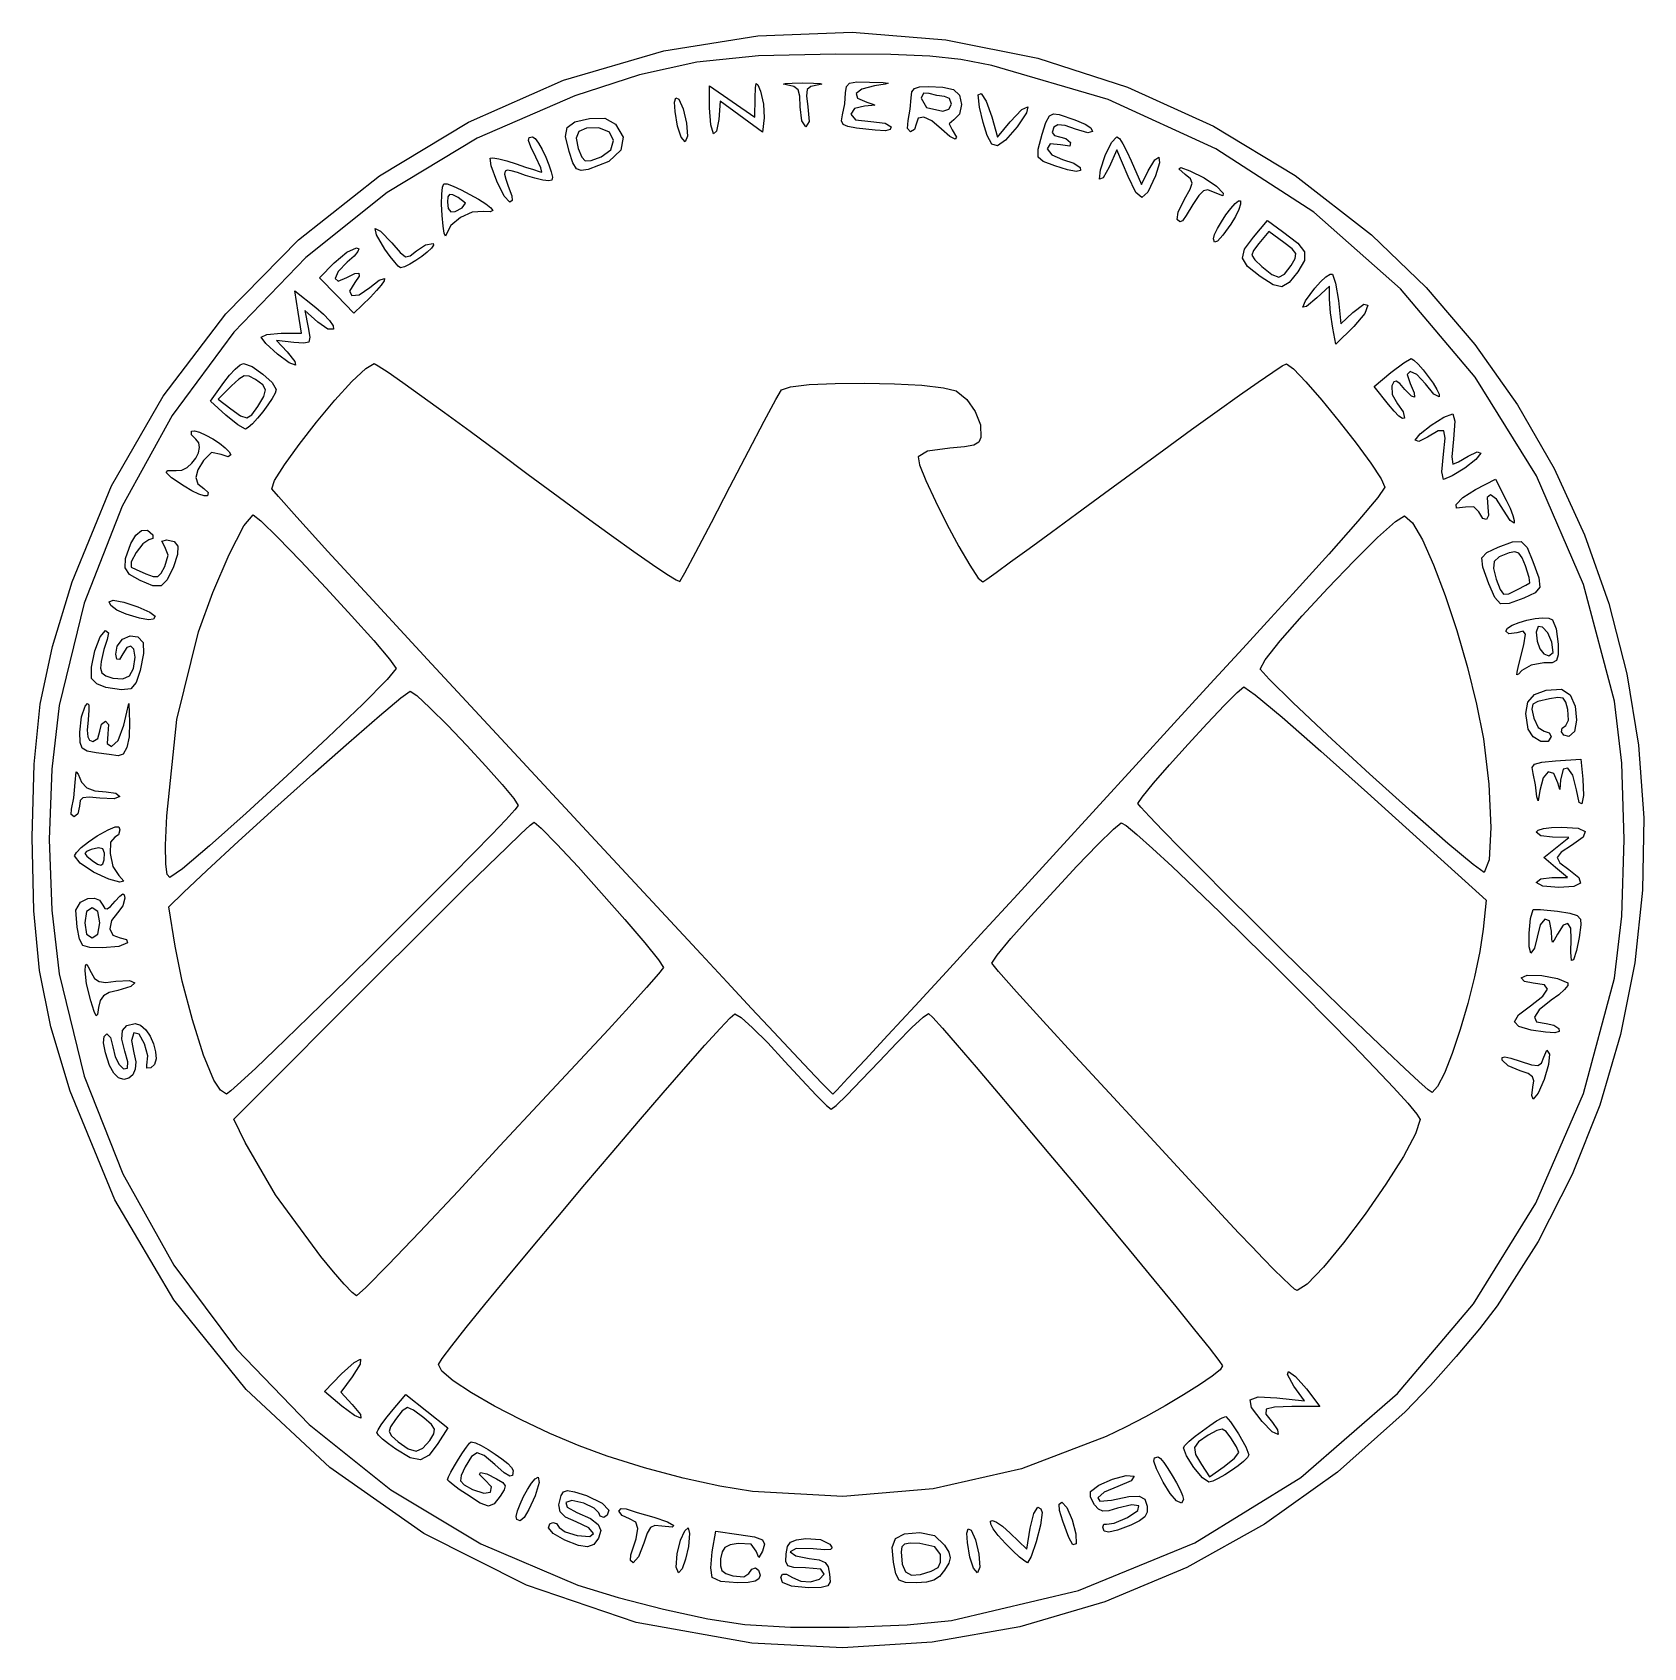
# Model space of a CAD drawing. Extents: x 2 to 115, y 1 to 114.
import ezdxf

# ---------------------------------------------------------------- set-up
doc = ezdxf.new("R2010")
doc.units = 0
doc.layers.get('0').update_dxf_attribs({"linetype": 'CONTINUOUS'})

msp = doc.modelspace()

# ---------------------------------------------------------------- linework, layer by layer
at = {"color": 0}
for p, q in [((46.5349, 112.556), (53.1178, 113.6)), ((53.1178, 113.6), (59.72, 113.852)), ((59.72, 113.852), (66.2753, 113.328)), ((66.2753, 113.328), (72.7191, 112.045)), ((39.5111, 110.503), (46.5349, 112.556)), ((53.1675, 112.212), (48.8541, 111.768)), ((58.5611, 112.331), (53.1675, 112.212)), ((62.4346, 112.303), (58.5611, 112.331)), ((65.1605, 112.189), (62.4346, 112.303)), ((67.3199, 111.946), (65.1605, 112.189)), ((72.7191, 112.045), (78.9852, 110.021)), ((44.8275, 110.876), (40.2978, 109.404)), ((48.8541, 111.768), (44.8275, 110.876)), ((69.4972, 111.531), (67.3199, 111.946)), ((77.6443, 109.15), (69.4972, 111.531)), ((32.8524, 107.563), (39.5111, 110.503)), ((49.7417, 108.555), (49.7417, 110.101)), ((49.7417, 110.101), (52.9167, 107.915)), ((52.9389, 109.256), (52.9594, 109.968)), ((52.9594, 109.968), (53.0105, 110.258)), ((53.0105, 110.258), (53.1163, 110.167)), ((53.1163, 110.167), (53.3079, 109.726)), ((53.3079, 109.726), (53.5217, 108.818)), ((54.9106, 110.225), (55.058, 110.271)), ((55.1215, 110.167), (54.9106, 110.225)), ((55.058, 110.271), (55.5226, 110.302)), ((55.6398, 110.047), (55.1215, 110.167)), ((55.5226, 110.302), (56.2681, 110.313)), ((55.9319, 109.817), (55.6398, 110.047)), ((56.0613, 109.379), (55.9319, 109.817)), ((56.2681, 110.313), (57.0107, 110.302)), ((56.5672, 109.839), (56.5161, 109.407)), ((56.8371, 110.051), (56.5672, 109.839)), ((57.3885, 110.164), (56.8371, 110.051)), ((57.0107, 110.302), (57.4696, 110.271)), ((57.6076, 110.222), (57.3885, 110.164)), ((57.4696, 110.271), (57.6076, 110.222)), ((59.2624, 109.626), (59.3136, 110.051)), ((59.3136, 110.051), (59.5355, 110.284)), ((59.5355, 110.284), (60.0396, 110.374)), ((60.3924, 109.874), (59.9916, 109.571)), ((60.0396, 110.374), (60.9424, 110.37)), ((61.2842, 110.105), (60.3924, 109.874)), ((60.9424, 110.37), (61.8892, 110.338)), ((62.0282, 110.231), (61.2842, 110.105)), ((61.8892, 110.338), (62.2406, 110.3)), ((62.2406, 110.3), (62.0282, 110.231)), ((63.8955, 109.679), (64.0733, 109.921)), ((64.0733, 109.921), (64.4412, 110.038)), ((64.4412, 110.038), (65.0586, 110.067)), ((65.0586, 110.067), (66.0728, 110.005)), ((66.0728, 110.005), (66.8225, 109.853)), ((66.8225, 109.853), (67.2264, 109.444)), ((78.9852, 110.021), (85.0085, 107.272)), ((40.2978, 109.404), (33.4712, 106.438)), ((47.2803, 108.966), (47.3675, 109.263)), ((47.322, 108.3), (47.2803, 108.966)), ((47.3675, 109.263), (47.5823, 109.167)), ((47.5823, 109.167), (47.8991, 108.493)), ((50.4913, 109.037), (50.3813, 107.754)), ((53.4458, 106.857), (50.4913, 109.037)), ((52.9167, 107.915), (52.9389, 109.256)), ((53.5217, 108.818), (53.5506, 107.856)), ((56.0917, 108.632), (56.0613, 109.379)), ((56.2031, 107.652), (56.0917, 108.632)), ((56.5161, 109.407), (56.6251, 108.629)), ((56.6251, 108.629), (56.7009, 107.599)), ((59.0504, 108.063), (59.1979, 108.84)), ((59.1979, 108.84), (59.2624, 109.626)), ((60.5896, 108.692), (59.8745, 108.526)), ((59.9916, 109.571), (60.1003, 109.248)), ((60.1003, 109.248), (60.7452, 108.956)), ((61.1064, 108.718), (60.5896, 108.692)), ((60.7452, 108.956), (61.1724, 108.829)), ((61.2965, 108.756), (61.1064, 108.718)), ((61.1724, 108.829), (61.2965, 108.756)), ((63.7826, 108.479), (63.8485, 109.273)), ((63.8485, 109.273), (63.8955, 109.679)), ((64.703, 109.595), (64.5583, 109.252)), ((64.5583, 109.252), (64.9305, 108.595)), ((65.1164, 109.575), (64.703, 109.595)), ((64.9305, 108.595), (66.0576, 108.33)), ((65.6565, 109.425), (65.1164, 109.575)), ((66.1748, 109.361), (65.6565, 109.425)), ((66.5275, 109.207), (66.1748, 109.361)), ((66.493, 108.467), (66.675, 108.832)), ((66.675, 108.832), (66.5275, 109.207)), ((67.2264, 109.444), (67.3654, 108.786)), ((67.3654, 108.786), (67.2373, 108.131)), ((68.5352, 109.474), (68.7433, 109.577)), ((68.6223, 108.611), (68.5352, 109.474)), ((68.8922, 107.538), (68.6223, 108.611)), ((68.7433, 109.577), (69.1099, 109.028)), ((69.1099, 109.028), (69.5043, 107.927)), ((71.6015, 108.438), (72.0079, 108.628)), ((72.0079, 108.628), (71.9197, 108.212)), ((85.1821, 105.697), (77.6443, 109.15)), ((26.6402, 103.808), (32.8524, 107.563)), ((39.7701, 107.198), (40.302, 107.582)), ((40.302, 107.582), (41.3329, 107.823)), ((41.3329, 107.823), (42.4145, 107.841)), ((42.4145, 107.841), (43.1532, 107.432)), ((47.4927, 107.289), (47.322, 108.3)), ((47.8991, 108.493), (48.1238, 107.492)), ((48.1238, 107.492), (48.1912, 106.583)), ((49.8189, 107.385), (49.7417, 108.555)), ((50.3813, 107.754), (50.2253, 106.928)), ((53.5506, 107.856), (53.4458, 106.857)), ((56.4762, 107.244), (56.2031, 107.652)), ((56.7009, 107.599), (56.4762, 107.244)), ((58.9841, 107.659), (59.0504, 108.063)), ((59.0903, 107.406), (58.9841, 107.659)), ((59.8745, 108.526), (59.6194, 108.126)), ((59.6194, 108.126), (59.9419, 107.72)), ((59.9419, 107.72), (61.0306, 107.597)), ((61.0306, 107.597), (62.0268, 107.494)), ((62.0268, 107.494), (62.4417, 107.244)), ((63.584, 107.111), (63.6309, 107.685)), ((63.6309, 107.685), (63.7826, 108.479)), ((64.3502, 107.844), (64.2056, 107.421)), ((64.739, 107.917), (64.3502, 107.844)), ((65.3009, 107.654), (64.739, 107.917)), ((65.968, 107.069), (65.3009, 107.654)), ((66.0576, 108.33), (66.493, 108.467)), ((66.8419, 107.721), (66.5014, 107.455)), ((66.5014, 107.455), (66.7163, 107.018)), ((67.2373, 108.131), (66.8419, 107.721)), ((69.1804, 106.627), (68.8922, 107.538)), ((69.5043, 107.927), (69.8817, 106.522)), ((69.8817, 106.522), (70.7789, 107.589)), ((70.7789, 107.589), (71.6015, 108.438)), ((71.9197, 108.212), (71.2611, 107.244)), ((73.025, 106.714), (73.2839, 107.546)), ((73.2839, 107.546), (73.5252, 108.001)), ((73.5252, 108.001), (73.8145, 108.155)), ((73.8145, 108.155), (74.2199, 108.088)), ((74.2199, 108.088), (75.3043, 107.727)), ((75.3043, 107.727), (76.0264, 107.426)), ((33.4712, 106.438), (27.1763, 102.642)), ((37.072, 106.273), (37.1147, 106.484)), ((37.1147, 106.484), (37.3408, 106.539)), ((37.3408, 106.539), (37.5239, 106.42)), ((37.5239, 106.42), (37.7582, 106.102)), ((39.6614, 106.546), (39.7701, 107.198)), ((39.8999, 105.501), (39.6614, 106.546)), ((40.5874, 106.907), (40.3987, 106.43)), ((40.3987, 106.43), (40.5476, 105.716)), ((41.1138, 107.151), (40.5874, 106.907)), ((41.9806, 107.159), (41.1138, 107.151)), ((42.7302, 106.853), (41.9806, 107.159)), ((43.0223, 106.271), (42.7302, 106.853)), ((43.1532, 107.432), (43.6922, 106.499)), ((43.6922, 106.499), (43.5158, 105.592)), ((47.7435, 106.51), (47.4927, 107.289)), ((48.0385, 106.186), (47.7435, 106.51)), ((48.1912, 106.583), (48.0385, 106.186)), ((50.0063, 106.74), (49.8189, 107.385)), ((50.2253, 106.928), (50.0063, 106.74)), ((59.4198, 107.253), (59.0903, 107.406)), ((60.0258, 107.149), (59.4198, 107.253)), ((61.3255, 107.002), (60.0258, 107.149)), ((62.0529, 106.965), (61.3255, 107.002)), ((62.3715, 107.043), (62.0529, 106.965)), ((62.4417, 107.244), (62.3715, 107.043)), ((63.8115, 106.892), (63.584, 107.111)), ((64.0884, 107.047), (63.8115, 106.892)), ((64.2056, 107.421), (64.0884, 107.047)), ((66.5469, 106.555), (65.968, 107.069)), ((66.9382, 106.371), (66.5469, 106.555)), ((66.7163, 107.018), (67.032, 106.522)), ((67.032, 106.522), (66.9382, 106.371)), ((69.5015, 106.028), (69.1804, 106.627)), ((71.2611, 107.244), (70.455, 106.31)), ((72.7467, 105.675), (73.025, 106.714)), ((73.8258, 107.208), (73.7306, 106.832)), ((73.7306, 106.832), (73.8794, 106.626)), ((74.1204, 107.371), (73.8258, 107.208)), ((73.8794, 106.626), (74.2389, 106.539)), ((74.6277, 107.326), (74.1204, 107.371)), ((74.2389, 106.539), (74.6704, 106.42)), ((75.3636, 107.072), (74.6277, 107.326)), ((74.6704, 106.42), (74.997, 106.135)), ((76.2071, 106.82), (75.3636, 107.072)), ((76.0264, 107.426), (76.4275, 107.163)), ((76.5528, 106.918), (76.2071, 106.82)), ((76.4275, 107.163), (76.5528, 106.918)), ((77.8785, 106.142), (78.256, 106.539)), ((78.256, 106.539), (78.4214, 106.408)), ((78.4214, 106.408), (78.6652, 106.047)), ((85.0085, 107.272), (90.7217, 103.816)), ((37.2237, 105.838), (37.072, 106.273)), ((37.5804, 105.11), (37.2237, 105.838)), ((37.7582, 106.102), (38.0174, 105.649)), ((38.0174, 105.649), (38.2722, 105.121)), ((40.163, 104.712), (39.8999, 105.501)), ((40.5476, 105.716), (40.7956, 105.106)), ((42.1584, 105.128), (42.8378, 105.627)), ((43.5158, 105.592), (42.6819, 104.811)), ((42.8378, 105.627), (43.0223, 106.271)), ((69.8983, 105.913), (69.5015, 106.028)), ((70.455, 106.31), (69.8983, 105.913)), ((72.7396, 105.117), (72.7467, 105.675)), ((73.5873, 106.033), (73.3778, 105.692)), ((73.3778, 105.692), (73.6865, 105.266)), ((74.3119, 105.966), (73.5873, 106.033)), ((73.6865, 105.266), (74.4319, 104.953)), ((74.9667, 105.882), (74.3119, 105.966)), ((74.997, 106.135), (74.9667, 105.882)), ((77.0929, 104.232), (77.4333, 105.233)), ((77.4333, 105.233), (77.8785, 106.142)), ((78.2394, 105.616), (77.7088, 104.401)), ((79.0346, 103.765), (78.2394, 105.616)), ((78.6652, 106.047), (78.9534, 105.515)), ((78.9534, 105.515), (79.2551, 104.863)), ((92.0281, 101.251), (85.1821, 105.697)), ((34.3779, 105.051), (34.5695, 105.067)), ((34.4468, 104.51), (34.3779, 105.051)), ((34.8382, 103.427), (34.4468, 104.51)), ((34.5695, 105.067), (34.9774, 104.994)), ((34.9774, 104.994), (35.5424, 104.848)), ((35.4252, 104.119), (35.3935, 103.919)), ((35.5769, 104.192), (35.4252, 104.119)), ((35.5424, 104.848), (36.2038, 104.638)), ((35.8581, 104.158), (35.5769, 104.192)), ((36.2839, 104.035), (35.8581, 104.158)), ((36.2038, 104.638), (36.861, 104.418)), ((36.861, 104.418), (37.4177, 104.238)), ((37.4177, 104.238), (37.8146, 104.115)), ((37.9236, 104.375), (37.5804, 105.11)), ((37.8146, 104.115), (37.9952, 104.069)), ((37.9952, 104.069), (37.9236, 104.375)), ((38.2722, 105.121), (38.4955, 104.581)), ((38.4955, 104.581), (38.6609, 104.089)), ((38.6609, 104.089), (38.7396, 103.707)), ((40.4153, 104.296), (40.163, 104.712)), ((40.7472, 104.17), (40.4153, 104.296)), ((41.2489, 104.247), (40.7472, 104.17)), ((40.7956, 105.106), (41.0393, 104.844)), ((41.0393, 104.844), (41.439, 104.87)), ((42.6819, 104.811), (41.2489, 104.247)), ((41.439, 104.87), (42.1584, 105.128)), ((73.0938, 104.803), (72.7396, 105.117)), ((73.9069, 104.498), (73.0938, 104.803)), ((74.7917, 104.224), (73.9069, 104.498)), ((74.4319, 104.953), (75.2355, 104.694)), ((75.4006, 104.114), (74.7917, 104.224)), ((75.2355, 104.694), (75.6874, 104.395)), ((75.7068, 104.17), (75.4006, 104.114)), ((75.6874, 104.395), (75.7068, 104.17)), ((77.0336, 103.565), (77.0929, 104.232)), ((77.7088, 104.401), (77.2915, 103.655)), ((79.2551, 104.863), (79.9705, 103.188)), ((79.9705, 103.188), (80.4347, 104.158)), ((80.4347, 104.158), (80.899, 104.935)), ((80.899, 104.935), (81.1911, 105.1)), ((81.2341, 104.706), (80.9487, 103.805)), ((81.1911, 105.1), (81.2341, 104.706)), ((82.5969, 104.305), (82.7373, 104.388)), ((83.0351, 103.899), (82.5969, 104.305)), ((82.7373, 104.388), (83.3561, 104.163)), ((83.3561, 104.163), (84.3538, 103.652)), ((20.9558, 99.3112), (26.6402, 103.808)), ((30.9948, 102.525), (31.0486, 103.021)), ((31.0486, 103.021), (31.1437, 103.25)), ((31.1437, 103.25), (31.371, 103.233)), ((31.371, 103.233), (31.7982, 103.078)), ((31.7982, 103.078), (32.3522, 102.824)), ((35.3617, 102.391), (34.8382, 103.427)), ((35.3935, 103.919), (35.4679, 103.577)), ((35.4679, 103.577), (35.6387, 103.076)), ((35.6387, 103.076), (35.8937, 102.394)), ((36.8653, 103.838), (36.2839, 104.035)), ((37.513, 103.641), (36.8653, 103.838)), ((38.0753, 103.51), (37.513, 103.641)), ((38.4912, 103.459), (38.0753, 103.51)), ((38.7036, 103.498), (38.4912, 103.459)), ((38.7396, 103.707), (38.7036, 103.498)), ((77.2915, 103.655), (77.0336, 103.565)), ((79.5761, 102.645), (79.0346, 103.765)), ((80.9487, 103.805), (80.4125, 102.663)), ((83.3974, 103.591), (83.0351, 103.899)), ((83.3727, 102.879), (83.512, 103.3)), ((83.512, 103.3), (83.3974, 103.591)), ((84.3538, 103.652), (85.2234, 103.072)), ((85.2234, 103.072), (85.7003, 102.599)), ((90.7217, 103.816), (96.0632, 99.6693)), ((27.1763, 102.642), (21.4781, 98.0902)), ((30.9838, 101.831), (30.9948, 102.525)), ((31.0238, 101.017), (30.9838, 101.831)), ((31.422, 102.328), (31.3972, 101.965)), ((31.3972, 101.965), (31.4482, 101.508)), ((31.5281, 102.489), (31.422, 102.328)), ((31.7569, 102.467), (31.5281, 102.489)), ((32.151, 102.279), (31.7569, 102.467)), ((32.654, 101.896), (32.151, 102.279)), ((32.3522, 102.824), (32.9627, 102.507)), ((32.4156, 101.567), (32.654, 101.896)), ((32.9627, 102.507), (33.5607, 102.166)), ((33.5607, 102.166), (34.0761, 101.841)), ((34.0761, 101.841), (34.4358, 101.568)), ((35.7558, 101.957), (35.3617, 102.391)), ((35.9212, 102.084), (35.7558, 101.957)), ((35.8937, 102.394), (35.9212, 102.084)), ((79.9952, 102.277), (79.5761, 102.645)), ((80.4125, 102.663), (79.9952, 102.277)), ((82.5281, 101.253), (82.9772, 102.175)), ((82.9772, 102.175), (83.3727, 102.879)), ((83.5699, 101.79), (83.1039, 101.017)), ((83.9777, 102.43), (83.5699, 101.79)), ((84.3015, 102.755), (83.9777, 102.43)), ((84.6197, 102.815), (84.3015, 102.755)), ((85.0152, 102.66), (84.6197, 102.815)), ((85.6686, 102.406), (85.0152, 102.66)), ((85.7003, 102.599), (85.6686, 102.406)), ((86.2157, 101.513), (86.5188, 101.86)), ((86.5188, 101.86), (86.7572, 102.06)), ((86.7572, 102.06), (86.8938, 102.059)), ((86.9061, 101.825), (86.7833, 101.439)), ((86.8938, 102.059), (86.9061, 101.825)), ((31.094, 100.276), (31.0238, 101.017)), ((31.4482, 101.508), (31.6205, 101.294)), ((31.6205, 101.294), (31.9346, 101.317)), ((32.304, 100.886), (31.6384, 100.334)), ((31.9346, 101.317), (32.4156, 101.567)), ((33.1239, 101.25), (32.304, 100.886)), ((33.9204, 101.314), (33.1239, 101.25)), ((34.3807, 101.29), (33.9204, 101.314)), ((34.5722, 101.387), (34.3807, 101.29)), ((34.4358, 101.568), (34.5722, 101.387)), ((82.4618, 100.747), (82.5281, 101.253)), ((82.6534, 100.591), (82.4618, 100.747)), ((83.1039, 101.017), (82.834, 100.649)), ((85.5638, 100.584), (85.8848, 101.071)), ((85.8848, 101.071), (86.2157, 101.513)), ((86.5491, 100.954), (86.2252, 100.425)), ((86.7833, 101.439), (86.5491, 100.954)), ((87.8113, 99.5066), (88.7843, 100.673)), ((88.7843, 100.673), (89.844, 99.9173)), ((98.104, 95.8963), (92.0281, 101.251)), ((26.4129, 99.6735), (26.326, 100.11)), ((26.326, 100.11), (26.6995, 99.9367)), ((27.0095, 98.6688), (26.4129, 99.6735)), ((26.6995, 99.9367), (27.4864, 99.1087)), ((31.1699, 99.7797), (31.094, 100.276)), ((31.2443, 99.5729), (31.1699, 99.7797)), ((31.3063, 99.6982), (31.2443, 99.5729)), ((31.6384, 100.334), (31.3063, 99.6982)), ((82.834, 100.649), (82.6534, 100.591)), ((85.0209, 99.3951), (85.0939, 99.6957)), ((85.0939, 99.6957), (85.2868, 100.109)), ((85.2868, 100.109), (85.5638, 100.584)), ((85.6738, 99.6555), (85.2992, 99.2367)), ((86.2252, 100.425), (85.6738, 99.6555)), ((88.8848, 99.8954), (88.1959, 99.0713)), ((89.946, 99.1401), (88.8848, 99.8954)), ((89.844, 99.9173), (90.9077, 99.0988)), ((96.0632, 99.6693), (99.894, 95.9817)), ((15.8778, 94.1447), (20.9558, 99.3112)), ((23.4583, 97.718), (24.3362, 98.4649)), ((24.3362, 98.4649), (25.0252, 98.7683)), ((25.1202, 98.5037), (24.8502, 98.1893)), ((25.0252, 98.7683), (25.1795, 98.6991)), ((25.1795, 98.6991), (25.1202, 98.5037)), ((27.3692, 98.1632), (27.0095, 98.6688)), ((27.4864, 99.1087), (28.0761, 98.4292)), ((28.0761, 98.4292), (28.4606, 98.141)), ((28.79, 98.1989), (29.2227, 98.5492)), ((29.2227, 98.5492), (29.8607, 98.9693)), ((29.9737, 98.4677), (29.592, 98.1646)), ((29.8607, 98.9693), (30.3816, 99.0575)), ((30.2631, 98.7407), (29.9737, 98.4677)), ((30.4147, 98.9485), (30.2631, 98.7407)), ((30.3816, 99.0575), (30.4147, 98.9485)), ((85.0868, 99.1538), (85.0209, 99.3951)), ((85.2992, 99.2367), (85.0868, 99.1538)), ((87.0465, 98.0295), (87.1926, 98.6607)), ((87.1926, 98.6607), (87.8113, 99.5066)), ((87.8113, 98.5848), (87.7051, 98.2528)), ((88.1959, 99.0713), (87.8113, 98.5848)), ((90.5302, 98.6977), (89.946, 99.1401)), ((90.7796, 98.37), (90.5302, 98.6977)), ((90.9077, 99.0988), (91.3941, 98.4786)), ((91.3941, 98.4786), (91.3723, 97.8711)), ((21.4781, 98.0902), (16.44, 92.8606)), ((22.4427, 96.6583), (23.4583, 97.718)), ((24.3761, 97.7635), (23.7409, 97.1007)), ((24.8502, 98.1893), (24.3761, 97.7635)), ((27.6958, 97.7498), (27.3692, 98.1632)), ((27.9521, 97.47), (27.6958, 97.7498)), ((28.1051, 97.3667), (27.9521, 97.47)), ((28.3766, 97.4341), (28.1051, 97.3667)), ((28.7473, 97.6133), (28.3766, 97.4341)), ((28.4606, 98.141), (28.79, 98.1989)), ((29.1676, 97.8683), (28.7473, 97.6133)), ((29.592, 98.1646), (29.1676, 97.8683)), ((87.4021, 97.4478), (87.0465, 98.0295)), ((88.2869, 96.7493), (87.4021, 97.4478)), ((87.7051, 98.2528), (87.8953, 97.9276)), ((87.8953, 97.9276), (88.3998, 97.4549)), ((88.3998, 97.4549), (89.0944, 96.8954)), ((89.9873, 96.9243), (90.442, 97.5222)), ((90.442, 97.5222), (90.7369, 98.0239)), ((90.7369, 98.0239), (90.7796, 98.37)), ((91.3723, 97.8711), (90.9161, 97.0869)), ((23.6389, 95.4236), (22.4427, 96.6583)), ((23.7409, 97.1007), (23.5245, 96.6061)), ((23.5245, 96.6061), (23.7298, 96.4187)), ((23.7298, 96.4187), (24.3582, 96.6791)), ((24.3582, 96.6791), (24.9011, 96.9603)), ((24.9025, 96.3429), (24.5318, 95.7213)), ((24.9011, 96.9603), (25.1961, 96.9821)), ((25.2084, 96.7701), (24.9025, 96.3429)), ((25.1961, 96.9821), (25.2084, 96.7701)), ((25.954, 95.9788), (26.6072, 96.4957)), ((26.7615, 96.1581), (26.4294, 95.764)), ((26.6072, 96.4957), (26.9806, 96.6089)), ((26.9558, 96.4544), (26.7615, 96.1581)), ((26.9806, 96.6089), (26.9558, 96.4544)), ((89.1854, 96.1803), (88.2869, 96.7493)), ((89.0944, 96.8954), (89.5809, 96.7161)), ((89.8013, 96.0314), (89.1854, 96.1803)), ((89.5809, 96.7161), (89.9873, 96.9243)), ((90.3168, 96.3263), (89.8013, 96.0314)), ((90.9161, 97.0869), (90.3168, 96.3263)), ((92.1025, 95.9337), (92.5132, 96.387)), ((92.5132, 96.387), (92.8853, 96.7246)), ((92.8853, 96.7246), (93.176, 96.9133)), ((93.176, 96.9133), (93.3443, 96.9215)), ((93.3443, 96.9215), (93.5563, 96.2865)), ((93.5563, 96.2865), (93.7521, 95.075)), ((20.9379, 94.2661), (20.6995, 95.7531)), ((20.6995, 95.7531), (22.1699, 94.5885)), ((24.835, 94.1888), (23.6389, 95.4236)), ((24.5318, 95.7213), (24.6931, 95.4155)), ((24.6931, 95.4155), (25.2209, 95.4814)), ((25.9939, 95.3135), (24.835, 94.1888)), ((25.2209, 95.4814), (25.954, 95.9788)), ((26.4294, 95.764), (25.9939, 95.3135)), ((91.2551, 94.6132), (91.4411, 95.057)), ((91.4411, 95.057), (92.1025, 95.9337)), ((92.2528, 95.2514), (91.5293, 94.6587)), ((93.1333, 96.0783), (92.2528, 95.2514)), ((93.1333, 95.1798), (93.1333, 96.0783)), ((93.1997, 94.2125), (93.1333, 95.1798)), ((93.7521, 95.075), (93.9341, 93.453)), ((103.328, 89.716), (98.104, 95.8963)), ((99.894, 95.9817), (103.306, 92.0048)), ((11.4915, 88.3846), (15.8778, 94.1447)), ((21.1749, 92.7806), (20.9379, 94.2661)), ((22.3132, 93.5482), (21.4175, 94.3681)), ((21.4175, 94.3681), (21.6435, 93.1831)), ((22.1699, 94.5885), (22.7225, 94.1091)), ((22.7225, 94.1091), (23.1442, 93.6639)), ((91.5293, 94.6587), (91.2551, 94.6132)), ((93.3609, 93.1457), (93.1997, 94.2125)), ((93.9341, 93.453), (94.7678, 94.2358)), ((94.7678, 94.2358), (95.5463, 94.8171)), ((95.5957, 94.1723), (94.8422, 93.2656)), ((95.5463, 94.8171), (95.8261, 94.7431)), ((95.8261, 94.7431), (95.5957, 94.1723)), ((16.44, 92.8606), (12.1295, 87.0327)), ((18.7592, 92.7033), (19.7597, 92.7806)), ((19.7597, 92.7806), (21.1749, 92.7806)), ((21.6435, 93.1831), (21.7537, 92.5036)), ((23.0132, 93.0617), (22.3132, 93.5482)), ((23.4239, 93.0755), (23.0132, 93.0617)), ((23.1442, 93.6639), (23.3908, 93.3027)), ((23.3908, 93.3027), (23.4239, 93.0755)), ((93.5867, 92.0115), (93.3609, 93.1457)), ((94.8422, 93.2656), (93.5867, 92.0115)), ((18.3417, 92.516), (18.7592, 92.7033)), ((18.6752, 92.0531), (18.3417, 92.516)), ((19.4855, 91.3088), (18.6752, 92.0531)), ((20.6416, 92.1413), (19.4138, 92.2845)), ((19.4138, 92.2845), (20.1745, 91.4756)), ((21.3444, 92.0792), (20.6416, 92.1413)), ((21.6848, 92.1674), (21.3444, 92.0792)), ((21.7537, 92.5036), (21.6848, 92.1674)), ((103.306, 92.0048), (106.295, 87.7715)), ((16.5392, 90.2751), (16.8782, 90.5605)), ((16.8782, 90.5605), (17.118, 90.6639)), ((17.118, 90.6639), (17.7119, 90.4434)), ((20.3137, 90.7052), (19.4855, 91.3088)), ((20.1745, 91.4756), (20.7174, 90.8032)), ((20.745, 90.5411), (20.3137, 90.7052)), ((20.7174, 90.8032), (20.745, 90.5411)), ((25.6687, 90.3192), (26.2503, 90.6639)), ((26.2503, 90.6639), (26.5479, 90.5069)), ((26.5479, 90.5069), (27.2342, 90.0522)), ((89.1551, 90.0561), (89.8275, 90.4946)), ((89.8275, 90.4946), (90.1129, 90.6431)), ((90.1129, 90.6431), (90.6032, 90.2945)), ((97.4355, 90.0299), (98.3312, 90.7161)), ((98.3312, 90.7161), (98.848, 91.0071)), ((98.848, 91.0071), (99.0452, 90.9066)), ((99.0452, 90.9066), (99.3387, 90.6279)), ((99.3387, 90.6279), (99.6844, 90.2271)), ((15.7441, 89.341), (16.1451, 89.855)), ((16.1451, 89.855), (16.5392, 90.2751)), ((16.7817, 89.5752), (16.2691, 89.0944)), ((17.1621, 89.7915), (16.7817, 89.5752)), ((17.5149, 89.7749), (17.1621, 89.7915)), ((17.9448, 89.5533), (17.5149, 89.7749)), ((17.7119, 90.4434), (18.4712, 89.9252)), ((18.4574, 89.1783), (17.9448, 89.5533)), ((18.4712, 89.9252), (19.1244, 89.323)), ((23.5134, 88.0897), (24.7082, 89.4002)), ((24.7082, 89.4002), (25.6687, 90.3192)), ((27.2342, 90.0522), (28.2663, 89.3339)), ((86.8288, 88.4396), (88.1408, 89.3618)), ((88.1408, 89.3618), (89.1551, 90.0561)), ((90.6032, 90.2945), (91.477, 89.3907)), ((91.477, 89.3907), (92.5932, 88.1048)), ((96.2699, 89.0626), (97.4355, 90.0299)), ((97.6422, 89.3713), (97.5032, 89.0986)), ((97.8062, 89.4306), (97.6422, 89.3713)), ((98.0475, 89.2598), (97.8062, 89.4306)), ((98.7735, 90.1072), (98.5696, 89.8977)), ((98.5696, 89.8977), (98.7764, 89.2542)), ((99.2477, 89.8867), (98.7735, 90.1072)), ((99.847, 89.2362), (99.2477, 89.8867)), ((99.6844, 90.2271), (100.046, 89.7611)), ((100.046, 89.7611), (100.378, 89.2845)), ((107.621, 82.7899), (103.328, 89.716)), ((7.87548, 82.1009), (11.4915, 88.3846)), ((14.796, 88.0181), (15.7441, 89.341)), ((16.2691, 89.0944), (15.3458, 88.1641)), ((18.1281, 87.6529), (18.5374, 88.3476)), ((18.6517, 88.816), (18.4574, 89.1783)), ((18.5374, 88.3476), (18.6517, 88.816)), ((19.3256, 88.5927), (19.1189, 88.2138)), ((19.1244, 89.323), (19.4028, 88.8503)), ((19.4028, 88.8503), (19.3256, 88.5927)), ((28.2663, 89.3339), (29.5975, 88.3846)), ((29.5975, 88.3846), (31.1864, 87.2352)), ((54.3789, 88.1408), (54.7716, 88.8118)), ((54.7716, 88.8118), (55.3942, 89.0309)), ((55.3942, 89.0309), (56.7186, 89.1826)), ((56.7186, 89.1826), (58.5241, 89.2665)), ((58.5241, 89.2665), (60.5868, 89.2859)), ((60.5868, 89.2859), (62.6869, 89.2418)), ((62.6869, 89.2418), (64.6024, 89.1357)), ((64.6024, 89.1357), (66.1127, 88.9674)), ((66.1127, 88.9674), (66.996, 88.7402)), ((66.996, 88.7402), (67.7414, 88.1503)), ((85.2593, 87.3234), (86.8288, 88.4396)), ((97.2591, 87.7838), (96.2699, 89.0626)), ((97.5032, 89.0986), (97.5198, 88.495)), ((97.5198, 88.495), (97.8888, 87.8487)), ((98.4155, 88.8478), (98.0475, 89.2598)), ((98.866, 88.3846), (98.4155, 88.8478)), ((98.7764, 89.2542), (99.0671, 88.6121)), ((99.0907, 88.313), (98.866, 88.3846)), ((99.0671, 88.6121), (99.0907, 88.313)), ((100.446, 88.5278), (99.847, 89.2362)), ((100.378, 89.2845), (100.642, 88.8517)), ((100.806, 88.3405), (100.446, 88.5278)), ((100.642, 88.8517), (100.798, 88.5183)), ((100.798, 88.5183), (100.806, 88.3405)), ((15.8695, 87.0479), (14.796, 88.0181)), ((15.3458, 88.1641), (16.2278, 87.4818)), ((16.2278, 87.4818), (16.9058, 86.9943)), ((17.7023, 87.0659), (18.1281, 87.6529)), ((18.4671, 87.2836), (18.095, 86.8288)), ((18.8199, 87.7616), (18.4671, 87.2836)), ((19.1189, 88.2138), (18.8199, 87.7616)), ((22.2291, 86.5628), (23.5134, 88.0897)), ((31.1864, 87.2352), (32.9875, 85.918)), ((53.5658, 86.6359), (54.3789, 88.1408)), ((67.7414, 88.1503), (68.3355, 87.3069)), ((68.3355, 87.3069), (68.694, 86.3671)), ((83.4803, 86.0432), (85.2593, 87.3234)), ((92.5932, 88.1048), (93.817, 86.6112)), ((97.6535, 87.3153), (97.2591, 87.7838)), ((97.9936, 86.9805), (97.6535, 87.3153)), ((97.8888, 87.8487), (98.2818, 87.2765)), ((98.2818, 87.2765), (98.3728, 86.8412)), ((101.142, 86.9005), (101.775, 87.1361)), ((101.775, 87.1361), (101.895, 86.6179)), ((106.295, 87.7715), (108.857, 83.3134)), ((12.1295, 87.0327), (8.61, 80.6842)), ((13.4855, 85.9222), (13.6867, 85.955)), ((13.6867, 85.955), (14.0353, 85.8531)), ((16.7184, 86.3632), (15.8695, 87.0479)), ((17.2503, 86.0778), (16.7184, 86.3632)), ((16.9058, 86.9943), (17.3454, 86.8497)), ((17.4501, 86.1783), (17.2503, 86.0778)), ((17.3454, 86.8497), (17.7023, 87.0659)), ((17.7436, 86.4443), (17.4501, 86.1783)), ((18.095, 86.8288), (17.7436, 86.4443)), ((20.9999, 85), (22.2291, 86.5628)), ((52.4524, 84.522), (53.5658, 86.6359)), ((68.694, 86.3671), (68.731, 85.4879)), ((81.5315, 84.6296), (83.4803, 86.0432)), ((93.817, 86.6112), (95.0087, 85.0787)), ((98.2458, 86.8123), (97.9936, 86.9805)), ((98.3728, 86.8412), (98.2458, 86.8123)), ((99.4696, 85.7416), (100.258, 86.3547)), ((100.258, 86.3547), (101.142, 86.9005)), ((101.895, 86.6179), (101.81, 85.3722)), ((13.4703, 85.6615), (13.4855, 85.9222)), ((13.768, 85.3627), (13.4703, 85.6615)), ((13.9816, 85.12), (13.768, 85.3627)), ((14.0395, 84.7919), (13.9816, 85.12)), ((14.0353, 85.8531), (14.4804, 85.652)), ((14.4804, 85.652), (14.9655, 85.3817)), ((14.9655, 85.3817), (15.4354, 85.0759)), ((15.4354, 85.0759), (15.8392, 84.7686)), ((19.9747, 83.5808), (20.9999, 85)), ((32.9875, 85.918), (34.9553, 84.4642)), ((68.2293, 84.9492), (67.5845, 84.8184)), ((68.5821, 85.1641), (68.2293, 84.9492)), ((68.731, 85.4879), (68.5821, 85.1641)), ((95.0087, 85.0787), (96.03, 83.6842)), ((99.1306, 85.3034), (99.4696, 85.7416)), ((99.3856, 85.2138), (99.1306, 85.3034)), ((100, 85.5087), (99.3856, 85.2138)), ((100.747, 85.9469), (100, 85.5087)), ((101.126, 85.9511), (100.747, 85.9469)), ((101.104, 84.3139), (101.218, 85.4357)), ((101.218, 85.4357), (101.126, 85.9511)), ((101.81, 85.3722), (101.703, 84.1266)), ((13.5075, 83.6771), (13.779, 84.0327)), ((13.779, 84.0327), (13.9637, 84.4173)), ((14.3082, 83.8839), (13.914, 83.2086)), ((13.9637, 84.4173), (14.0395, 84.7919)), ((14.8842, 84.4434), (14.3082, 83.8839)), ((15.5429, 84.303), (14.8842, 84.4434)), ((16.0404, 84.1294), (15.5429, 84.303)), ((15.8392, 84.7686), (16.1217, 84.4903)), ((16.2278, 84.2726), (16.0404, 84.1294)), ((16.1217, 84.4903), (16.2278, 84.2726)), ((34.9553, 84.4642), (37.0473, 82.9042)), ((51.157, 82.0208), (52.4524, 84.522)), ((64.987, 84.533), (64.3308, 84.1333)), ((64.3308, 84.1333), (64.4398, 83.5685)), ((66.5649, 84.7369), (64.987, 84.533)), ((67.5845, 84.8184), (66.5649, 84.7369)), ((79.4604, 83.1123), (81.5315, 84.6296)), ((101.007, 83.0682), (101.104, 84.3139)), ((101.703, 84.1266), (101.776, 83.6083)), ((101.776, 83.6083), (102.173, 83.7766)), ((102.173, 83.7766), (102.847, 84.1774)), ((103.378, 83.9502), (102.596, 83.3367)), ((102.847, 84.1774), (103.46, 84.4737)), ((103.717, 84.3827), (103.378, 83.9502)), ((103.46, 84.4737), (103.717, 84.3827)), ((11.7119, 83.0241), (11.8249, 83.1783)), ((12.0854, 82.6643), (11.7119, 83.0241)), ((11.8249, 83.1783), (12.4106, 83.1631)), ((12.9646, 82.0678), (12.0854, 82.6643)), ((12.4106, 83.1631), (12.7992, 83.2044)), ((12.7992, 83.2044), (13.1727, 83.3893)), ((13.1727, 83.3893), (13.5075, 83.6771)), ((13.914, 83.2086), (13.7859, 82.6728)), ((13.7859, 82.6728), (13.9251, 82.2484)), ((19.2939, 82.4826), (19.9747, 83.5808)), ((37.0473, 82.9042), (39.135, 81.3513)), ((64.4398, 83.5685), (64.8794, 82.4646)), ((77.3892, 81.5922), (79.4604, 83.1123)), ((96.03, 83.6842), (96.7437, 82.5983)), ((96.7437, 82.5983), (97.0139, 81.9947)), ((101.105, 82.55), (101.007, 83.0682)), ((101.721, 82.7885), (101.105, 82.55)), ((102.596, 83.3367), (101.721, 82.7885)), ((110.902, 75.1995), (107.621, 82.7899)), ((108.857, 83.3134), (110.988, 78.668)), ((5.11253, 75.3664), (7.87548, 82.1009)), ((13.502, 81.7548), (12.9646, 82.0678)), ((13.9899, 81.5248), (13.502, 81.7548)), ((13.9251, 82.2484), (14.333, 81.9108)), ((14.3716, 81.4021), (13.9899, 81.5248)), ((14.333, 81.9108), (14.6472, 81.631)), ((14.6472, 81.631), (14.5976, 81.4063)), ((19.1079, 81.8843), (19.2939, 82.4826)), ((19.5544, 81.3428), (19.1079, 81.8843)), ((49.8683, 79.5348), (51.157, 82.0208)), ((64.8794, 82.4646), (65.5507, 81.0175)), ((75.4447, 80.1659), (77.3892, 81.5922)), ((97.0139, 81.9947), (96.5055, 81.2754)), ((102.457, 81.2807), (103.356, 81.8402)), ((103.356, 81.8402), (104.758, 82.5556)), ((104.392, 81.4723), (104.158, 81.2934)), ((104.813, 81.1692), (104.392, 81.4723)), ((104.758, 82.5556), (105.497, 81.1071)), ((8.61, 80.6842), (5.95037, 73.8904)), ((14.5976, 81.4063), (14.3716, 81.4021)), ((20.8442, 79.9013), (19.5544, 81.3428)), ((39.135, 81.3513), (41.0916, 79.9123)), ((65.5507, 81.0175), (66.3512, 79.4191)), ((96.5055, 81.2754), (95.1219, 79.6325)), ((101.991, 80.7985), (102.457, 81.2807)), ((102.033, 80.5311), (101.991, 80.7985)), ((102.66, 80.6097), (102.033, 80.5311)), ((103.243, 80.6401), (102.66, 80.6097)), ((103.58, 80.2816), (103.243, 80.6401)), ((104.158, 81.2934), (104.214, 80.6097)), ((104.214, 80.6097), (104.265, 80.0283)), ((105.321, 80.4002), (104.813, 81.1692)), ((105.771, 79.6823), (105.321, 80.4002)), ((105.497, 81.1071), (105.768, 80.5311)), ((105.768, 80.5311), (105.967, 80.0336)), ((16.112, 77.2954), (17.1345, 79.2925)), ((17.1345, 79.2925), (17.7822, 80.0777)), ((17.7822, 80.0777), (18.3348, 79.6424)), ((18.3348, 79.6424), (19.5144, 78.4874)), ((23.0284, 77.5077), (20.8442, 79.9013)), ((41.0916, 79.9123), (42.8748, 78.6197)), ((48.7786, 77.4594), (49.8683, 79.5348)), ((66.3512, 79.4191), (67.1848, 77.8619)), ((73.6699, 78.8652), (75.4447, 80.1659)), ((95.1219, 79.6325), (93.0755, 77.3081)), ((96.4957, 78.4765), (97.7456, 79.6092)), ((97.7456, 79.6092), (98.3753, 80.0061)), ((98.3753, 80.0061), (98.9348, 79.5182)), ((98.9348, 79.5182), (99.6322, 78.3276)), ((103.858, 79.8188), (103.58, 80.2816)), ((104.116, 79.7486), (103.858, 79.8188)), ((104.265, 80.0283), (104.116, 79.7486)), ((106.061, 79.484), (105.771, 79.6823)), ((105.967, 80.0336), (106.069, 79.6671)), ((106.069, 79.6671), (106.061, 79.484)), ((8.86492, 77.0117), (9.22736, 78.0521)), ((9.22736, 78.0521), (9.57185, 78.6529)), ((9.57185, 78.6529), (9.98527, 78.9725)), ((10.0721, 78.0426), (9.59527, 77.4266)), ((9.98527, 78.9725), (10.4028, 78.9876)), ((10.4841, 78.3167), (10.0721, 78.0426)), ((10.4028, 78.9876), (10.7597, 78.6694)), ((10.768, 78.4214), (10.4841, 78.3167)), ((10.7597, 78.6694), (10.768, 78.4214)), ((11.4005, 78.2161), (11.7547, 78.3167)), ((11.6086, 77.8274), (11.4005, 78.2161)), ((11.7547, 78.3167), (12.2687, 78.2066)), ((12.2687, 78.2066), (12.5154, 77.8662)), ((19.5144, 78.4874), (21.1074, 76.8435)), ((42.8748, 78.6197), (44.4391, 77.5021)), ((72.1099, 77.7226), (73.6699, 78.8652)), ((94.8475, 76.8406), (96.4957, 78.4765)), ((99.6322, 78.3276), (100.416, 76.5775)), ((104.94, 77.8055), (105.953, 78.19)), ((105.953, 78.19), (106.558, 78.2091)), ((106.558, 78.2091), (106.962, 77.7752)), ((110.988, 78.668), (112.685, 73.8671)), ((8.82357, 76.3475), (8.86492, 77.0117)), ((9.59527, 77.4266), (9.25354, 76.7775)), ((11.8387, 77.2502), (11.6086, 77.8274)), ((11.6086, 76.4438), (11.8387, 77.2502)), ((12.4974, 77.2806), (12.2177, 76.4357)), ((12.5154, 77.8662), (12.4974, 77.2806)), ((14.9696, 74.6386), (16.112, 77.2954)), ((26.1579, 74.1041), (23.0284, 77.5077)), ((44.4391, 77.5021), (45.7426, 76.5912)), ((48.0011, 76.0113), (48.7786, 77.4594)), ((67.1848, 77.8619), (67.9482, 76.539)), ((70.8064, 76.7704), (72.1099, 77.7226)), ((93.0755, 77.3081), (90.5757, 74.549)), ((103.801, 77.0502), (104.136, 77.4375)), ((103.874, 76.4011), (103.801, 77.0502)), ((104.136, 77.4375), (104.94, 77.8055)), ((105.006, 77.1384), (104.654, 76.8022)), ((105.707, 77.4072), (105.006, 77.1384)), ((106.102, 77.476), (105.707, 77.4072)), ((106.391, 77.3755), (106.102, 77.476)), ((106.626, 77.0654), (106.391, 77.3755)), ((106.855, 76.5073), (106.626, 77.0654)), ((106.962, 77.7752), (107.373, 76.805)), ((9.14605, 75.8885), (8.82357, 76.3475)), ((9.87778, 75.4641), (9.14605, 75.8885)), ((9.25354, 76.7775), (9.24662, 76.4025)), ((9.24662, 76.4025), (9.58977, 76.2441)), ((9.58977, 76.2441), (10.2747, 75.9464)), ((10.2747, 75.9464), (10.7818, 75.7618)), ((11.1153, 75.7604), (11.3619, 75.9781)), ((11.3619, 75.9781), (11.6086, 76.4438)), ((12.2177, 76.4357), (11.7753, 75.5124)), ((21.1074, 76.8435), (22.8989, 74.9406)), ((45.7426, 76.5912), (46.7416, 75.9188)), ((46.7416, 75.9188), (47.3936, 75.5138)), ((47.6525, 75.4077), (48.0011, 76.0113)), ((67.9482, 76.539), (68.5437, 75.6433)), ((69.143, 75.5608), (69.8031, 76.0388)), ((69.8031, 76.0388), (70.8064, 76.7704)), ((93.0176, 74.9349), (94.8475, 76.8406)), ((100.416, 76.5775), (101.239, 74.41)), ((104.294, 75.2422), (103.874, 76.4011)), ((104.654, 76.8022), (104.601, 76.3076)), ((104.601, 76.3076), (104.805, 75.5608)), ((107.105, 75.6916), (106.855, 76.5073)), ((107.373, 76.805), (107.792, 75.6476)), ((3.74001, 70.841), (5.11253, 75.3664)), ((10.7638, 75.0919), (9.87778, 75.4641)), ((11.344, 75.0866), (10.7638, 75.0919)), ((10.7818, 75.7618), (11.1153, 75.7604)), ((11.7753, 75.5124), (11.344, 75.0866)), ((22.8989, 74.9406), (24.6779, 73.007)), ((47.3936, 75.5138), (47.6525, 75.4077)), ((68.5437, 75.6433), (68.8717, 75.3678)), ((68.8717, 75.3678), (69.143, 75.5608)), ((91.2262, 72.9933), (93.0176, 74.9349)), ((104.705, 74.2735), (104.294, 75.2422)), ((104.805, 75.5608), (105.077, 74.8358)), ((105.077, 74.8358), (105.322, 74.5172)), ((105.683, 74.5409), (106.298, 74.8372)), ((106.298, 74.8372), (106.867, 75.1417)), ((106.867, 75.1417), (107.158, 75.3085)), ((107.158, 75.3085), (107.105, 75.6916)), ((107.865, 74.9984), (107.53, 74.6111)), ((107.792, 75.6476), (107.865, 74.9984)), ((113.093, 67.0278), (110.902, 75.1995)), ((5.95037, 73.8904), (4.21404, 66.7286)), ((7.70184, 73.9771), (7.98435, 74.0833)), ((7.82175, 73.7168), (7.70184, 73.9771)), ((8.25306, 73.3972), (7.82175, 73.7168)), ((7.98435, 74.0833), (8.7285, 73.9454)), ((8.7285, 73.9454), (9.71102, 73.6215)), ((9.71102, 73.6215), (10.5682, 73.2511)), ((13.9637, 71.8704), (14.9696, 74.6386)), ((30.2824, 69.6376), (26.1579, 74.1041)), ((90.5757, 74.549), (89.0199, 72.8543)), ((101.239, 74.41), (102.049, 71.9667)), ((105.107, 73.8396), (104.705, 74.2735)), ((105.712, 73.8586), (105.107, 73.8396)), ((105.322, 74.5172), (105.683, 74.5409)), ((106.726, 74.2417), (105.712, 73.8586)), ((107.53, 74.6111), (106.726, 74.2417)), ((112.685, 73.8671), (113.942, 68.9434)), ((8.90764, 73.1118), (8.25306, 73.3972)), ((9.8461, 72.8391), (8.90764, 73.1118)), ((10.4745, 72.7244), (9.8461, 72.8391)), ((10.8259, 72.7685), (10.4745, 72.7244)), ((10.5682, 73.2511), (10.9361, 72.9686)), ((10.9361, 72.9686), (10.8259, 72.7685)), ((24.6779, 73.007), (26.2296, 71.272)), ((89.0199, 72.8543), (87.0631, 70.7196)), ((89.6909, 71.2459), (91.2262, 72.9933)), ((105.929, 72.3427), (106.398, 72.5329)), ((106.398, 72.5329), (106.95, 72.693)), ((106.95, 72.693), (107.521, 72.8059)), ((107.521, 72.8059), (108.052, 72.8595)), ((108.052, 72.8595), (108.481, 72.8363)), ((108.481, 72.8363), (108.747, 72.7234)), ((108.747, 72.7234), (109.008, 72.0771)), ((6.70553, 70.5362), (7.08036, 71.5352)), ((7.08036, 71.5352), (7.45931, 71.9667)), ((7.5723, 71.3493), (7.33806, 70.6423)), ((7.45931, 71.9667), (7.65775, 71.7973)), ((7.65775, 71.7973), (7.5723, 71.3493)), ((8.28202, 70.8822), (8.63342, 71.3754)), ((8.63342, 71.3754), (9.17497, 71.5959)), ((9.17497, 71.5959), (9.72069, 71.52)), ((9.72069, 71.52), (10.0886, 71.1218)), ((12.445, 65.7352), (13.9637, 71.8704)), ((26.2296, 71.272), (27.3403, 69.9671)), ((102.049, 71.9667), (102.796, 69.3882)), ((105.481, 71.9296), (105.602, 72.1374)), ((105.693, 71.7381), (105.481, 71.9296)), ((105.602, 72.1374), (105.929, 72.3427)), ((106.234, 71.8054), (105.693, 71.7381)), ((106.686, 71.913), (106.234, 71.8054)), ((106.852, 71.7077), (106.686, 71.913)), ((106.74, 70.9747), (106.852, 71.7077)), ((107.73, 72.2464), (107.597, 71.8481)), ((107.597, 71.8481), (107.667, 71.2142)), ((108.042, 72.208), (107.73, 72.2464)), ((108.406, 71.815), (108.042, 72.208)), ((108.694, 71.1496), (108.406, 71.815)), ((109.008, 72.0771), (109.142, 71.0212)), ((2.8925, 66.8196), (3.74001, 70.841)), ((6.46299, 69.4118), (6.70553, 70.5362)), ((7.33806, 70.6423), (7.14925, 69.8087)), ((8.18003, 70.309), (8.28202, 70.8822)), ((8.25306, 69.9657), (8.18003, 70.309)), ((8.67198, 70.328), (8.43774, 69.9438)), ((8.94073, 70.7817), (8.67198, 70.328)), ((9.21907, 70.8851), (8.94073, 70.7817)), ((9.43543, 70.6561), (9.21907, 70.8851)), ((9.5195, 70.1146), (9.43543, 70.6561)), ((10.1079, 70.3488), (9.88741, 69.1815)), ((10.0886, 71.1218), (10.1079, 70.3488)), ((87.0631, 70.7196), (84.7838, 68.2322)), ((88.6326, 69.9273), (89.6909, 71.2459)), ((106.365, 69.4972), (106.74, 70.9747)), ((107.667, 71.2142), (107.859, 70.6907)), ((107.859, 70.6907), (108.143, 70.3351)), ((108.143, 70.3351), (108.486, 70.2028)), ((108.486, 70.2028), (108.78, 70.4247)), ((108.78, 70.4247), (108.694, 71.1496)), ((109.141, 70.273), (109.025, 69.8722)), ((109.142, 71.0212), (109.141, 70.273)), ((6.48092, 68.6058), (6.46299, 69.4118)), ((7.14925, 69.8087), (7.10516, 69.3304)), ((7.10516, 69.3304), (7.19889, 69.0122)), ((7.19889, 69.0122), (7.47173, 68.8026)), ((8.43774, 69.9438), (8.25306, 69.9657)), ((9.14054, 68.7903), (9.42301, 69.299)), ((9.42301, 69.299), (9.5195, 70.1146)), ((9.88741, 69.1815), (9.60494, 68.3204)), ((27.7978, 69.318), (27.1777, 68.5479)), ((27.3403, 69.9671), (27.7978, 69.318)), ((35.4542, 64.0539), (30.2824, 69.6376)), ((88.2703, 69.2697), (88.6326, 69.9273)), ((88.9056, 68.5574), (88.2703, 69.2697)), ((102.796, 69.3882), (103.43, 66.8168)), ((106.255, 68.8675), (106.259, 69.0577)), ((106.259, 69.0577), (106.365, 69.4972)), ((106.601, 69.1691), (106.364, 68.9116)), ((107.242, 69.5537), (106.601, 69.1691)), ((108.126, 69.6983), (107.242, 69.5537)), ((108.713, 69.7163), (108.126, 69.6983)), ((109.025, 69.8722), (108.713, 69.7163)), ((6.84611, 68.2322), (6.48092, 68.6058)), ((7.47448, 67.9856), (6.84611, 68.2322)), ((7.47173, 68.8026), (7.95955, 68.6414)), ((8.58241, 67.8145), (7.47448, 67.9856)), ((7.95955, 68.6414), (8.65685, 68.5754)), ((9.23149, 67.896), (8.58241, 67.8145)), ((8.65685, 68.5754), (9.14054, 68.7903)), ((9.60494, 68.3204), (9.23149, 67.896)), ((27.1777, 68.5479), (25.4661, 66.8225)), ((84.7838, 68.2322), (82.2621, 65.4773)), ((86.6771, 67.6409), (87.1361, 68.024)), ((87.1361, 68.024), (87.9217, 67.4758)), ((90.5648, 66.9368), (88.9056, 68.5574)), ((106.364, 68.9116), (106.255, 68.8675)), ((108.303, 67.7912), (109.368, 67.8737)), ((109.368, 67.8737), (109.978, 67.4716)), ((113.942, 68.9434), (114.758, 63.9329)), ((2.45842, 62.6057), (2.8925, 66.8196)), ((4.21404, 66.7286), (3.689, 62.261)), ((6.03031, 66.675), (6.19841, 66.8486)), ((6.19841, 66.8486), (6.28523, 66.7604)), ((6.28523, 66.7604), (6.29627, 66.3871)), ((8.72712, 65.3521), (9.08816, 66.8514)), ((9.08816, 66.8514), (9.1295, 65.5574)), ((25.4661, 66.8225), (23.0132, 64.4687)), ((26.6251, 65.9917), (28.1368, 67.262)), ((28.1368, 67.262), (28.7831, 67.7333)), ((28.7831, 67.7333), (29.2447, 67.4109)), ((29.2447, 67.4109), (30.1653, 66.5536)), ((84.5785, 65.4664), (85.7733, 66.7314)), ((85.7733, 66.7314), (86.6771, 67.6409)), ((87.9217, 67.4758), (89.8151, 65.8964)), ((92.994, 64.6493), (90.5648, 66.9368)), ((103.43, 66.8168), (103.903, 64.3929)), ((106.878, 66.1501), (107.021, 66.9477)), ((107.021, 66.9477), (107.49, 67.4825)), ((107.356, 66.8073), (107.298, 66.4655)), ((107.727, 67.0003), (107.356, 66.8073)), ((107.49, 67.4825), (108.303, 67.7912)), ((108.523, 67.1809), (107.727, 67.0003)), ((109.123, 67.2814), (108.523, 67.1809)), ((109.48, 67.2222), (109.123, 67.2814)), ((109.681, 66.9562), (109.48, 67.2222)), ((109.817, 66.4284), (109.681, 66.9562)), ((109.978, 67.4716), (110.327, 66.6641)), ((113.596, 62.6816), (113.093, 67.0278)), ((5.64995, 64.8451), (5.76294, 65.9197)), ((5.76294, 65.9197), (6.03031, 66.675)), ((6.23563, 65.7049), (6.17774, 64.9922)), ((6.29627, 66.3871), (6.23563, 65.7049)), ((7.16993, 65.4099), (7.44693, 65.6167)), ((7.44693, 65.6167), (7.67292, 65.3796)), ((11.7409, 59.0021), (12.445, 65.7352)), ((24.4891, 64.1368), (26.6251, 65.9917)), ((30.1653, 66.5536), (31.3834, 65.3341)), ((89.8151, 65.8964), (92.5311, 63.5289)), ((107.046, 65.0515), (106.878, 66.1501)), ((107.298, 66.4655), (107.442, 65.8343)), ((107.442, 65.8343), (107.749, 65.1828)), ((109.685, 65.3232), (109.856, 65.6967)), ((109.856, 65.6967), (109.817, 66.4284)), ((110.422, 65.7006), (110.273, 64.8959)), ((110.327, 66.6641), (110.422, 65.7006)), ((5.67612, 64.1311), (5.64995, 64.8451)), ((6.17774, 64.9922), (6.20808, 64.5308)), ((6.20808, 64.5308), (6.33208, 64.2814)), ((6.90947, 64.4137), (7.05556, 64.9111)), ((7.05556, 64.9111), (7.16993, 65.4099)), ((7.6164, 64.7347), (7.5613, 64.0609)), ((7.67292, 65.3796), (7.6164, 64.7347)), ((8.33025, 64.2786), (8.72712, 65.3521)), ((9.1047, 64.5223), (8.95862, 63.7688)), ((9.1295, 65.5574), (9.1047, 64.5223)), ((23.0132, 64.4687), (20.1731, 61.8134)), ((31.3834, 65.3341), (32.7394, 63.9191)), ((82.2621, 65.4773), (79.5736, 62.5436)), ((83.2499, 64.0196), (84.5785, 65.4664)), ((95.9432, 61.9347), (92.994, 64.6493)), ((107.385, 64.5171), (107.046, 65.0515)), ((107.928, 64.207), (107.385, 64.5171)), ((107.749, 65.1828), (108.165, 64.9111)), ((108.165, 64.9111), (108.511, 64.8077)), ((108.656, 64.5583), (108.432, 64.196)), ((108.511, 64.8077), (108.656, 64.5583)), ((109.373, 64.8698), (109.413, 65.1235)), ((109.54, 64.6522), (109.373, 64.8698)), ((109.413, 65.1235), (109.685, 65.3232)), ((109.89, 64.5583), (109.54, 64.6522)), ((110.273, 64.8959), (109.89, 64.5583)), ((5.81946, 63.7219), (5.67612, 64.1311)), ((6.16398, 63.5152), (5.81946, 63.7219)), ((6.79097, 63.4023), (6.16398, 63.5152)), ((6.33208, 64.2814), (6.55948, 64.2056)), ((6.55948, 64.2056), (6.90947, 64.4137)), ((7.71839, 63.2852), (6.79097, 63.4023)), ((7.5613, 64.0609), (7.88098, 63.8528)), ((7.88098, 63.8528), (8.33025, 64.2786)), ((8.95862, 63.7688), (8.70232, 63.3208)), ((21.97, 61.9125), (24.4891, 64.1368)), ((32.7394, 63.9191), (34.072, 62.4815)), ((41.723, 57.2946), (35.4542, 64.0539)), ((81.9436, 62.563), (83.2499, 64.0196)), ((92.5311, 63.5289), (95.7862, 60.6157)), ((103.903, 64.3929), (104.282, 61.2041)), ((108.432, 64.196), (107.928, 64.207)), ((114.758, 63.9329), (115.125, 58.8656)), ((2.33164, 57.5028), (2.45842, 62.6057)), ((3.689, 62.261), (3.51537, 57.3264)), ((8.34125, 63.2037), (7.71839, 63.2852)), ((8.70232, 63.3208), (8.34125, 63.2037)), ((34.072, 62.4815), (35.2227, 61.189)), ((79.5736, 62.5436), (76.8008, 59.5147)), ((80.8164, 61.2704), (81.9436, 62.563)), ((107.323, 62.3782), (107.492, 62.6223)), ((107.385, 61.9647), (107.323, 62.3782)), ((107.492, 62.6223), (107.997, 62.7585)), ((107.997, 62.7585), (108.948, 62.8467)), ((108.948, 62.8467), (110.716, 62.9708)), ((109.485, 62.2515), (109.313, 61.5005)), ((109.813, 62.3369), (109.485, 62.2515)), ((110.167, 61.8367), (109.813, 62.3369)), ((110.716, 62.9708), (110.866, 61.5597)), ((113.764, 57.3264), (113.596, 62.6816)), ((5.24069, 60.2463), (5.33301, 61.3241)), ((5.33301, 61.3241), (5.41016, 62.0656)), ((5.41016, 62.0656), (5.54937, 61.9125)), ((5.54937, 61.9125), (5.77811, 61.3421)), ((5.77811, 61.3421), (6.15294, 60.9632)), ((20.1731, 61.8134), (17.2944, 59.1813)), ((19.3105, 59.5341), (21.97, 61.9125)), ((35.2227, 61.189), (36.0303, 60.2135)), ((80.0255, 60.3127), (80.8164, 61.2704)), ((98.9182, 59.2557), (95.9432, 61.9347)), ((104.282, 61.2041), (104.422, 58.178)), ((107.546, 61.171), (107.385, 61.9647)), ((107.652, 60.325), (107.546, 61.171)), ((108.079, 61.6536), (107.854, 60.766)), ((108.446, 62.0723), (108.079, 61.6536)), ((108.831, 61.9689), (108.446, 62.0723)), ((109.112, 61.2951), (108.831, 61.9689)), ((109.245, 60.839), (109.112, 61.2951)), ((109.313, 61.5005), (109.245, 60.839)), ((110.419, 60.8266), (110.167, 61.8367)), ((110.866, 61.5597), (110.91, 60.4118)), ((5.07806, 59.472), (5.24069, 60.2463)), ((5.68717, 60.0632), (5.64444, 59.6664)), ((5.87597, 60.2643), (5.68717, 60.0632)), ((6.30178, 60.307), (5.87597, 60.2643)), ((6.15294, 60.9632), (6.71241, 60.7522)), ((7.05556, 60.2287), (6.30178, 60.307)), ((6.71241, 60.7522), (7.49653, 60.6834)), ((8.05187, 60.1899), (7.05556, 60.2287)), ((7.49653, 60.6834), (8.18141, 60.5868)), ((8.46667, 60.3582), (8.05187, 60.1899)), ((8.18141, 60.5868), (8.46667, 60.3582)), ((36.0303, 60.2135), (36.3361, 59.7228)), ((79.7278, 59.8622), (80.0255, 60.3127)), ((95.7862, 60.6157), (104.098, 53.0931)), ((107.737, 60.0481), (107.652, 60.325)), ((107.854, 60.766), (107.737, 60.0481)), ((110.612, 59.9239), (110.419, 60.8266)), ((110.91, 60.4118), (110.801, 59.8262)), ((5.04088, 59.0779), (5.07806, 59.472)), ((5.25445, 58.9139), (5.04088, 59.0779)), ((5.5287, 59.1358), (5.25445, 58.9139)), ((5.64444, 59.6664), (5.5287, 59.1358)), ((11.6651, 56.9503), (11.7409, 59.0021)), ((17.2944, 59.1813), (14.734, 56.8992)), ((16.7528, 57.2163), (19.3105, 59.5341)), ((36.1114, 59.4212), (35.4775, 58.7223)), ((36.3361, 59.7228), (36.1114, 59.4212)), ((76.8008, 59.5147), (74.0212, 56.479)), ((79.9345, 59.5962), (79.7278, 59.8622)), ((80.5272, 58.9523), (79.9345, 59.5962)), ((81.4656, 57.9741), (80.5272, 58.9523)), ((101.424, 57.0618), (98.9182, 59.2557)), ((110.801, 59.8262), (110.612, 59.9239)), ((115.125, 58.8656), (115.043, 53.7792)), ((6.87917, 57.5853), (7.63295, 58.0154)), ((7.63295, 58.0154), (8.12352, 58.2249)), ((8.12352, 58.2249), (8.38673, 58.2235)), ((8.46667, 58.0238), (8.36193, 57.6559)), ((8.38673, 58.2235), (8.46667, 58.0238)), ((34.4909, 57.6873), (33.2093, 56.3714)), ((35.4775, 58.7223), (34.4909, 57.6873)), ((35.5367, 56.7806), (36.5372, 57.7413)), ((36.5372, 57.7413), (37.1891, 58.3501)), ((37.1891, 58.3501), (37.4495, 58.5611)), ((37.4495, 58.5611), (37.9621, 58.1381)), ((37.9621, 58.1381), (39.0578, 57.0149)), ((76.9137, 56.9902), (78.0122, 58.0718)), ((78.0122, 58.0718), (78.5566, 58.5089)), ((78.5566, 58.5089), (78.9023, 58.3089)), ((78.9023, 58.3089), (79.6491, 57.6929)), ((79.6491, 57.6929), (80.7378, 56.7186)), ((82.707, 56.7048), (81.4656, 57.9741)), ((104.422, 58.178), (104.319, 55.9209)), ((107.597, 57.8556), (107.737, 57.9935)), ((107.933, 57.6047), (107.597, 57.8556)), ((107.737, 57.9935), (108.115, 58.105)), ((108.115, 58.105), (108.676, 58.1808)), ((108.676, 58.1808), (109.361, 58.2083)), ((109.361, 58.2083), (110.535, 58.1339)), ((110.535, 58.1339), (111.04, 57.9011)), ((111.04, 57.9011), (110.881, 57.4985)), ((2.43086, 52.3339), (2.33164, 57.5028)), ((3.51537, 57.3264), (3.689, 52.3931)), ((5.4157, 56.4363), (5.75744, 56.7806)), ((5.75744, 56.7806), (6.26181, 57.1789)), ((6.45336, 56.6388), (6.11988, 56.4914)), ((6.26181, 57.1789), (6.87917, 57.5853)), ((6.95635, 56.7559), (6.45336, 56.6388)), ((7.27879, 56.6924), (6.95635, 56.7559)), ((7.37803, 56.388), (7.27879, 56.6924)), ((7.80521, 57.1542), (7.77074, 56.3492)), ((8.11389, 57.5028), (7.80521, 57.1542)), ((8.36193, 57.6559), (8.11389, 57.5028)), ((11.6748, 55.6175), (11.6651, 56.9503)), ((14.734, 56.8992), (12.8392, 55.2898)), ((14.5397, 55.1751), (16.7528, 57.2163)), ((34.2291, 55.5075), (35.5367, 56.7806)), ((39.0578, 57.0149), (40.531, 55.4232)), ((49.1409, 49.3078), (41.723, 57.2946)), ((75.4532, 55.4701), (76.9137, 56.9902)), ((80.7378, 56.7186), (82.1104, 55.4426)), ((84.2091, 55.185), (82.707, 56.7048)), ((103.195, 55.5791), (101.424, 57.0618)), ((108.744, 57.4947), (107.933, 57.6047)), ((108.126, 56.0821), (109.89, 57.4876)), ((109.89, 57.4876), (108.744, 57.4947)), ((110.067, 56.9172), (109.338, 56.4402)), ((110.881, 57.4985), (110.067, 56.9172)), ((113.596, 51.9726), (113.764, 57.3264)), ((5.29167, 56.1908), (5.4157, 56.4363)), ((5.68029, 55.6782), (5.29167, 56.1908)), ((6.61458, 55.0566), (5.68029, 55.6782)), ((6.11988, 56.4914), (6.01652, 56.3534)), ((6.01652, 56.3534), (6.15019, 56.1675)), ((6.15019, 56.1675), (6.52639, 55.8726)), ((6.52639, 55.8726), (6.90534, 55.6137)), ((6.90534, 55.6137), (7.13412, 55.5322)), ((7.13412, 55.5322), (7.26503, 55.6355)), ((7.26503, 55.6355), (7.35182, 55.9248)), ((7.35182, 55.9248), (7.37803, 56.388)), ((7.77074, 56.3492), (7.97334, 55.4496)), ((7.97334, 55.4496), (8.37847, 54.8185)), ((11.7726, 54.8968), (11.6748, 55.6175)), ((33.2093, 56.3714), (31.6921, 54.8322)), ((32.6609, 53.9679), (34.2291, 55.5075)), ((40.531, 55.4232), (42.1802, 53.5891)), ((74.0212, 56.479), (71.3147, 53.5203)), ((73.8258, 53.7256), (75.4532, 55.4701)), ((82.1104, 55.4426), (83.7089, 53.9238)), ((103.969, 55.0333), (103.195, 55.5791)), ((104.319, 55.9209), (103.969, 55.0333)), ((108.959, 55.3819), (108.126, 56.0821)), ((109.338, 56.4402), (109.073, 56.0723)), ((109.073, 56.0723), (109.261, 55.71)), ((109.261, 55.71), (109.89, 55.2429)), ((7.68809, 54.5677), (6.61458, 55.0566)), ((8.45287, 54.3486), (7.68809, 54.5677)), ((8.37847, 54.8185), (8.73813, 54.4255)), ((8.73813, 54.4255), (8.45287, 54.3486)), ((11.9669, 54.6806), (11.7726, 54.8968)), ((12.8392, 55.2898), (11.9669, 54.6806)), ((12.9122, 53.625), (14.5397, 55.1751)), ((31.6921, 54.8322), (29.9972, 53.1262)), ((85.9317, 53.4568), (84.2091, 55.185)), ((107.597, 54.3278), (107.918, 54.5772)), ((108.063, 54.0798), (107.597, 54.3278)), ((107.918, 54.5772), (108.694, 54.6806)), ((108.694, 54.6806), (109.793, 54.6806)), ((109.793, 54.6806), (108.959, 55.3819)), ((109.89, 55.2429), (110.581, 54.6848)), ((110.695, 54.2893), (110.231, 54.0537)), ((110.581, 54.6848), (110.695, 54.2893)), ((5.69405, 52.9551), (6.21496, 53.1992)), ((6.21496, 53.1992), (6.67385, 53.2419)), ((6.67385, 53.2419), (7.03763, 53.0902)), ((8.13731, 53.0105), (8.46116, 53.3728)), ((8.46116, 53.3728), (8.6651, 53.5245)), ((8.80703, 53.2239), (8.6596, 52.6905)), ((8.6651, 53.5245), (8.7726, 53.4719)), ((8.7726, 53.4719), (8.80703, 53.2239)), ((11.8883, 52.6203), (12.9122, 53.625)), ((30.8749, 52.203), (32.6609, 53.9679)), ((42.1802, 53.5891), (43.8051, 51.7398)), ((71.3147, 53.5203), (68.7352, 50.7062)), ((72.2217, 51.9645), (73.8258, 53.7256)), ((83.7089, 53.9238), (85.4742, 52.2206)), ((87.8321, 51.5648), (85.9317, 53.4568)), ((109.185, 53.975), (108.063, 54.0798)), ((110.231, 54.0537), (109.185, 53.975)), ((115.043, 53.7792), (114.505, 48.7041)), ((2.82774, 48.1736), (2.43086, 52.3339)), ((3.689, 52.3931), (4.21404, 47.9242)), ((5.37849, 52.3903), (5.69405, 52.9551)), ((5.46118, 51.1969), (5.37849, 52.3903)), ((6.12951, 52.2993), (5.99722, 51.5056)), ((6.52639, 52.5639), (6.12951, 52.2993)), ((6.92326, 52.2993), (6.52639, 52.5639)), ((7.05556, 51.5056), (6.92326, 52.2993)), ((7.03763, 53.0902), (7.27879, 52.7459)), ((7.27879, 52.7459), (7.40558, 52.5184)), ((7.40558, 52.5184), (7.56955, 52.4799)), ((7.56955, 52.4799), (7.80108, 52.6411)), ((7.80108, 52.6411), (8.13731, 53.0105)), ((8.29028, 52.2111), (7.8631, 51.6572)), ((8.6596, 52.6905), (8.29028, 52.2111)), ((12.3307, 49.8588), (11.8883, 52.6203)), ((29.9972, 53.1262), (28.1795, 51.3112)), ((28.914, 50.2543), (30.8749, 52.203)), ((85.4742, 52.2206), (87.3485, 50.3894)), ((104.098, 53.0931), (103.89, 51.0632)), ((107.206, 51.8019), (107.382, 52.4439)), ((107.382, 52.4439), (107.9, 52.4274)), ((107.9, 52.4274), (109.097, 52.3088)), ((109.097, 52.3088), (109.959, 52.185)), ((109.959, 52.185), (110.464, 52.0196)), ((5.6279, 50.3604), (5.46118, 51.1969)), ((5.99722, 51.5056), (6.12951, 50.7118)), ((6.92326, 50.7118), (7.05556, 51.5056)), ((7.8631, 51.6572), (7.76386, 51.0826)), ((7.76386, 51.0826), (7.97747, 50.6307)), ((28.1795, 51.3112), (26.2985, 49.4453)), ((43.8051, 51.7398), (45.2025, 50.1015)), ((70.8367, 50.3961), (72.2217, 51.9645)), ((89.8701, 49.5487), (87.8321, 51.5648)), ((103.89, 51.0632), (103.66, 49.5074)), ((107.103, 50.7697), (107.206, 51.8019)), ((107.877, 51.3733), (107.664, 50.5079)), ((108.212, 51.7673), (107.877, 51.3733)), ((108.526, 51.635), (108.212, 51.7673)), ((108.679, 50.9171), (108.526, 51.635)), ((108.7, 50.3661), (108.679, 50.9171)), ((109.481, 51.3292), (109.086, 50.7118)), ((109.806, 51.4643), (109.481, 51.3292)), ((110.014, 51.1362), (109.806, 51.4643)), ((110.059, 50.359), (110.014, 51.1362)), ((110.464, 52.0196), (110.691, 51.7659)), ((110.731, 51.3719), (110.617, 50.4871)), ((110.691, 51.7659), (110.731, 51.3719)), ((113.093, 47.625), (113.596, 51.9726)), ((5.87043, 49.9276), (5.6279, 50.3604)), ((6.35413, 49.7664), (5.87043, 49.9276)), ((6.12951, 50.7118), (6.52639, 50.4472)), ((7.24158, 49.7417), (6.35413, 49.7664)), ((6.52639, 50.4472), (6.92326, 50.7118)), ((8.38951, 49.8464), (7.24158, 49.7417)), ((7.97747, 50.6307), (8.48734, 50.4472)), ((8.99583, 50.0944), (8.38951, 49.8464)), ((8.48734, 50.4472), (8.93519, 50.3439)), ((8.93519, 50.3439), (8.99583, 50.0944)), ((12.8295, 47.4087), (12.3307, 49.8588)), ((26.8222, 48.1651), (28.914, 50.2543)), ((45.2025, 50.1015), (46.1712, 48.9024)), ((68.7352, 50.7062), (66.325, 48.0811)), ((69.8638, 49.2319), (70.8367, 50.3961)), ((87.3485, 50.3894), (89.2736, 48.489)), ((107.098, 49.8119), (107.103, 50.7697)), ((107.218, 49.3889), (107.098, 49.8119)), ((107.664, 50.5079), (107.486, 49.7184)), ((108.751, 50.1594), (108.7, 50.3661)), ((108.868, 50.2818), (108.751, 50.1594)), ((109.086, 50.7118), (108.868, 50.2818)), ((110.036, 49.4467), (110.059, 50.359)), ((110.617, 50.4871), (110.415, 49.5695)), ((26.2985, 49.4453), (24.4133, 47.5837)), ((46.1712, 48.9024), (46.5088, 48.369)), ((50.9707, 47.3396), (49.1409, 49.3078)), ((69.4972, 48.6805), (69.8638, 49.2319)), ((69.959, 48.0977), (69.4972, 48.6805)), ((91.9124, 47.541), (89.8701, 49.5487)), ((103.66, 49.5074), (103.289, 47.7326)), ((107.486, 49.7184), (107.218, 49.3889)), ((110.072, 48.8597), (110.036, 49.4467)), ((110.207, 48.9246), (110.072, 48.8597)), ((110.415, 49.5695), (110.207, 48.9246)), ((114.505, 48.7041), (113.51, 43.6757)), ((3.63802, 44.2323), (2.82774, 48.1736)), ((4.21404, 47.9242), (5.96554, 40.7582)), ((6.0234, 48.1542), (6.04545, 48.5112)), ((6.13227, 47.2419), (6.0234, 48.1542)), ((6.04545, 48.5112), (6.10471, 48.6145)), ((6.10471, 48.6145), (6.22734, 48.4586)), ((6.22734, 48.4586), (6.44232, 48.0314)), ((6.44232, 48.0314), (6.6959, 47.6056)), ((6.6959, 47.6056), (7.00458, 47.3851)), ((16.4303, 37.768), (26.8222, 48.1651)), ((24.4133, 47.5837), (22.5792, 45.7853)), ((46.167, 47.9309), (45.3291, 46.9692)), ((46.5088, 48.369), (46.167, 47.9309)), ((66.325, 48.0811), (64.1368, 45.7027)), ((71.2198, 46.6686), (69.959, 48.0977)), ((89.2736, 48.489), (91.1888, 46.5776)), ((93.8308, 45.671), (91.9124, 47.541)), ((103.289, 47.7326), (102.815, 45.8639)), ((106.539, 47.6567), (106.98, 47.8413)), ((106.791, 47.3851), (106.539, 47.6567)), ((106.98, 47.8413), (107.987, 47.807)), ((107.987, 47.807), (109.091, 47.607)), ((109.091, 47.607), (109.816, 47.293)), ((110.912, 39.5524), (113.093, 47.625)), ((6.42719, 46.0375), (6.13227, 47.2419)), ((7.00458, 47.3851), (7.46622, 47.3357)), ((7.31326, 46.3998), (7.08865, 46.0721)), ((7.70184, 46.6178), (7.31326, 46.3998)), ((7.46622, 47.3357), (8.18279, 47.4183)), ((8.31233, 46.7706), (7.70184, 46.6178)), ((8.18279, 47.4183), (9.14192, 47.4747)), ((9.22874, 47.0422), (8.31233, 46.7706)), ((9.14192, 47.4747), (9.49745, 47.3121)), ((9.49745, 47.3121), (9.22874, 47.0422)), ((13.5392, 44.7089), (12.8295, 47.4087)), ((45.3291, 46.9692), (44.118, 45.6283)), ((52.6838, 45.5041), (50.9707, 47.3396)), ((73.0857, 44.6098), (71.2198, 46.6686)), ((91.1888, 46.5776), (93.0395, 44.7132)), ((107.4, 47.2722), (106.791, 47.3851)), ((107.199, 45.6971), (108.075, 46.3723)), ((108.178, 47.1703), (107.4, 47.2722)), ((108.075, 46.3723), (108.403, 46.8672)), ((108.403, 46.8672), (108.178, 47.1703)), ((109.193, 46.4714), (108.657, 46.0802)), ((109.59, 46.8298), (109.193, 46.4714)), ((109.81, 47.1181), (109.59, 46.8298)), ((109.816, 47.293), (109.81, 47.1181)), ((6.66281, 45.2893), (6.42719, 46.0375)), ((6.80614, 44.9862), (6.66281, 45.2893)), ((6.97562, 45.5842), (6.89709, 45.0963)), ((7.08865, 46.0721), (6.97562, 45.5842)), ((22.5792, 45.7853), (20.8566, 44.1067)), ((44.118, 45.6283), (42.6614, 44.0461)), ((54.241, 43.8408), (52.6838, 45.5041)), ((64.1368, 45.7027), (62.2212, 43.6273)), ((95.582, 43.9801), (93.8308, 45.671)), ((102.815, 45.8639), (102.279, 44.0323)), ((106.363, 45.055), (107.199, 45.6971)), ((107.818, 45.423), (107.474, 44.9076)), ((108.657, 46.0802), (107.818, 45.423)), ((4.98299, 39.7178), (3.63802, 44.2323)), ((6.89709, 45.0963), (6.80614, 44.9862)), ((8.6403, 43.9554), (8.95036, 44.3248)), ((8.95036, 44.3248), (9.52225, 44.45)), ((9.52225, 44.45), (9.91087, 44.3315)), ((9.91087, 44.3315), (10.2719, 44.0133)), ((14.3233, 42.2409), (13.5392, 44.7089)), ((50.4705, 44.1082), (51.1874, 44.8635)), ((51.1874, 44.8635), (51.5056, 45.1309)), ((51.5056, 45.1309), (51.9451, 44.873)), ((51.9451, 44.873), (52.7526, 44.1593)), ((52.7526, 44.1593), (53.8124, 43.0982)), ((62.8357, 43.1063), (63.8997, 44.1717)), ((63.8997, 44.1717), (64.6836, 44.8924)), ((64.6836, 44.8924), (65.0737, 45.1556)), ((65.0737, 45.1556), (65.3563, 44.8867)), ((65.3563, 44.8867), (66.0411, 44.1247)), ((66.0411, 44.1247), (67.0719, 42.9398)), ((75.3636, 42.1351), (73.0857, 44.6098)), ((93.0395, 44.7132), (94.7649, 42.9535)), ((106.091, 44.5809), (106.363, 45.055)), ((106.385, 44.2419), (106.091, 44.5809)), ((107.244, 43.9995), (106.385, 44.2419)), ((107.474, 44.9076), (107.633, 44.5714)), ((107.633, 44.5714), (108.303, 44.45)), ((108.303, 44.45), (108.835, 44.3466)), ((108.835, 44.3466), (109.185, 44.0972)), ((7.31601, 43.0967), (7.35044, 43.5515)), ((7.44555, 42.4049), (7.31601, 43.0967)), ((7.35044, 43.5515), (7.55442, 43.7279)), ((7.55442, 43.7279), (7.81071, 43.4728)), ((7.81071, 43.4728), (7.97609, 42.817)), ((8.59345, 43.3504), (8.6403, 43.9554)), ((8.81532, 42.5221), (8.59345, 43.3504)), ((9.43681, 43.7981), (9.26317, 43.2717)), ((9.26317, 43.2717), (9.44922, 42.3982)), ((9.80338, 43.7018), (9.43681, 43.7981)), ((10.1823, 43.0403), (9.80338, 43.7018)), ((10.4166, 42.1929), (10.1823, 43.0403)), ((10.2719, 44.0133), (10.582, 43.5571)), ((10.582, 43.5571), (10.8204, 43.0251)), ((10.8204, 43.0251), (10.965, 42.478)), ((20.8566, 44.1067), (19.3008, 42.605)), ((42.6614, 44.0461), (40.677, 41.9146)), ((49.4111, 42.9355), (50.4705, 44.1082)), ((53.8124, 43.0982), (55.0115, 41.7985)), ((55.6038, 42.3898), (54.241, 43.8408)), ((62.2212, 43.6273), (60.6337, 41.9132)), ((61.6052, 41.8042), (62.8357, 43.1063)), ((97.1215, 42.5083), (95.582, 43.9801)), ((102.279, 44.0323), (101.721, 42.3651)), ((108.253, 43.8436), (107.244, 43.9995)), ((108.897, 43.8065), (108.253, 43.8436)), ((109.198, 43.8919), (108.897, 43.8065)), ((109.185, 44.0972), (109.198, 43.8919)), ((113.51, 43.6757), (112.051, 38.7269)), ((7.73631, 41.5149), (7.44555, 42.4049)), ((7.97609, 42.817), (8.13181, 42.1294)), ((8.13181, 42.1294), (8.40052, 41.5865)), ((9.02476, 41.7657), (8.81532, 42.5221)), ((9.44922, 42.3982), (9.58152, 41.7738)), ((10.3532, 41.541), (10.4166, 42.1929)), ((10.9954, 41.9763), (10.8879, 41.5809)), ((10.965, 42.478), (10.9954, 41.9763)), ((15.0427, 40.4813), (14.3233, 42.2409)), ((19.3008, 42.605), (17.971, 41.3371)), ((40.677, 41.9146), (38.0298, 39.0673)), ((48.0688, 41.4129), (49.4111, 42.9355)), ((56.7365, 41.191), (55.6038, 42.3898)), ((60.6337, 41.9132), (59.4265, 40.6178)), ((67.0719, 42.9398), (68.3906, 41.4002)), ((78.0066, 39.2825), (75.3636, 42.1351)), ((94.7649, 42.9535), (96.3083, 41.3561)), ((98.407, 41.2972), (97.1215, 42.5083)), ((101.721, 42.3651), (101.181, 40.9896)), ((105.216, 41.891), (105.22, 42.0702)), ((105.643, 41.4941), (105.216, 41.891)), ((105.22, 42.0702), (105.412, 42.1185)), ((105.412, 42.1185), (105.822, 42.0384)), ((105.822, 42.0384), (106.477, 41.8264)), ((107.961, 41.6789), (108.131, 42.0963)), ((108.131, 42.0963), (108.356, 42.5771)), ((108.356, 42.5771), (108.529, 42.3168)), ((108.529, 42.3168), (108.465, 41.5837)), ((5.96554, 40.7582), (8.66786, 33.9287)), ((8.02845, 40.972), (7.73631, 41.5149)), ((8.37434, 40.6548), (8.02845, 40.972)), ((8.40052, 41.5865), (8.71195, 41.2916)), ((8.71195, 41.2916), (8.99996, 41.3385)), ((8.99996, 41.3385), (9.02476, 41.7657)), ((9.35824, 40.8658), (9.07852, 40.6217)), ((9.53879, 41.2556), (9.35824, 40.8658)), ((9.58152, 41.7738), (9.53879, 41.2556)), ((10.3394, 41.3385), (10.3532, 41.541)), ((10.6219, 41.3537), (10.3394, 41.3385)), ((10.8879, 41.5809), (10.6219, 41.3537)), ((17.971, 41.3371), (16.9251, 40.3613)), ((46.5007, 39.6074), (48.0688, 41.4129)), ((55.0115, 41.7985), (56.188, 40.5007)), ((57.5991, 40.284), (56.7365, 41.191)), ((60.3829, 40.5035), (61.6052, 41.8042)), ((68.3906, 41.4002), (69.9396, 39.576)), ((96.3083, 41.3561), (97.6094, 39.9782)), ((99.3951, 40.386), (98.407, 41.2972)), ((101.181, 40.9896), (100.697, 40.0346)), ((106.473, 41.1427), (105.643, 41.4941)), ((107.036, 40.9483), (106.473, 41.1427)), ((106.477, 41.8264), (107.268, 41.5657)), ((107.344, 40.7307), (107.036, 40.9483)), ((107.268, 41.5657), (107.719, 41.5092)), ((107.443, 40.4315), (107.344, 40.7307)), ((107.719, 41.5092), (107.961, 41.6789)), ((108.465, 41.5837), (108.149, 40.5253)), ((8.10147, 32.1028), (4.98299, 39.7178)), ((8.73813, 40.5448), (8.37434, 40.6548)), ((9.07852, 40.6217), (8.73813, 40.5448)), ((15.5029, 39.7965), (15.0427, 40.4813)), ((15.915, 39.5111), (15.5029, 39.7965)), ((16.2195, 39.7344), (15.915, 39.5111)), ((16.9251, 40.3613), (16.2195, 39.7344)), ((44.7629, 37.5874), (46.5007, 39.6074)), ((56.188, 40.5007), (57.1899, 39.4367)), ((58.1547, 39.7122), (57.5991, 40.284)), ((58.3667, 39.5111), (58.1547, 39.7122)), ((58.6535, 39.7979), (58.3667, 39.5111)), ((59.4265, 40.6178), (58.6535, 39.7979)), ((59.3425, 39.4381), (60.3829, 40.5035)), ((97.6094, 39.9782), (98.6109, 38.8786)), ((100.046, 39.817), (99.3951, 40.386)), ((100.314, 39.6282), (100.046, 39.817)), ((100.697, 40.0346), (100.314, 39.6282)), ((107.29, 39.4035), (107.377, 39.9905)), ((107.377, 39.9905), (107.443, 40.4315)), ((108.149, 40.5253), (107.734, 39.5732)), ((38.0298, 39.0673), (35.0655, 35.88)), ((57.1899, 39.4367), (57.9134, 38.7174)), ((57.9134, 38.7174), (58.2496, 38.4528)), ((58.2496, 38.4528), (58.5957, 38.7174)), ((58.5957, 38.7174), (59.3425, 39.4381)), ((69.9396, 39.576), (71.6608, 37.5349)), ((80.8662, 36.1901), (78.0066, 39.2825)), ((98.6109, 38.8786), (99.2547, 38.1152)), ((107.378, 39.1583), (107.29, 39.4035)), ((107.734, 39.5732), (107.378, 39.1583)), ((107.585, 31.8878), (110.912, 39.5524)), ((112.051, 38.7269), (110.127, 33.8915)), ((17.2255, 36.1294), (16.4303, 37.768)), ((42.9137, 35.4224), (44.7629, 37.5874)), ((71.6608, 37.5349), (73.4949, 35.348)), ((99.4833, 37.7444), (99.1623, 36.74)), ((99.2547, 38.1152), (99.4833, 37.7444)), ((99.1623, 36.74), (98.3065, 35.151)), ((19.3559, 32.4569), (17.2255, 36.1294)), ((35.0655, 35.88), (32.1317, 32.7201)), ((41.0104, 33.179), (42.9137, 35.4224)), ((73.4949, 35.348), (75.3883, 33.0825)), ((83.5988, 33.2328), (80.8662, 36.1901)), ((98.3065, 35.151), (97.076, 33.1997)), ((8.66786, 33.9287), (12.2439, 27.5277)), ((39.1114, 30.9246), (41.0104, 33.179)), ((75.3883, 33.0825), (77.2791, 30.8102)), ((85.8587, 30.7826), (83.5988, 33.2328)), ((97.076, 33.1997), (95.6275, 31.1078)), ((110.127, 33.8915), (107.732, 29.2034)), ((12.2384, 25.1147), (8.10147, 32.1028)), ((22.5378, 28.134), (19.3559, 32.4569)), ((32.1317, 32.7201), (29.4652, 29.8786)), ((103.214, 24.8226), (107.585, 31.8878)), ((37.2745, 28.7293), (39.1114, 30.9246)), ((77.2791, 30.8102), (79.1118, 28.5984)), ((86.7957, 29.7739), (85.8587, 30.7826)), ((95.6275, 31.1078), (94.1229, 29.0959)), ((29.4652, 29.8786), (27.2355, 27.5511)), ((87.6847, 28.8327), (86.7957, 29.7739)), ((35.5547, 26.6595), (37.2745, 28.7293)), ((79.1118, 28.5984), (80.8288, 26.5162)), ((88.5059, 27.9783), (87.6847, 28.8327)), ((94.1229, 29.0959), (92.7213, 27.3858)), ((107.732, 29.2034), (104.863, 24.6944)), ((12.2439, 27.5277), (16.615, 21.6462)), ((23.4046, 27.0729), (22.5378, 28.134)), ((27.2355, 27.5511), (25.6756, 25.9788)), ((89.2362, 27.2342), (88.5059, 27.9783)), ((89.8578, 26.6196), (89.2362, 27.2342)), ((92.7213, 27.3858), (91.579, 26.1993)), ((24.1625, 26.2034), (23.4046, 27.0729)), ((24.7275, 25.6164), (24.1625, 26.2034)), ((34.0128, 24.7854), (35.5547, 26.6595)), ((80.8288, 26.5162), (82.3722, 24.6324)), ((90.3482, 26.1538), (89.8578, 26.6196)), ((90.69, 25.8589), (90.3482, 26.1538)), ((91.579, 26.1993), (90.8597, 25.7555)), ((17.2916, 18.8391), (12.2384, 25.1147)), ((25.0197, 25.4), (24.7275, 25.6164)), ((25.6756, 25.9788), (25.0197, 25.4)), ((90.8597, 25.7555), (90.69, 25.8589)), ((32.7036, 23.1717), (34.0128, 24.7854)), ((82.3722, 24.6324), (83.6828, 23.0188)), ((97.8958, 18.547), (103.214, 24.8226)), ((104.863, 24.6944), (103.623, 23.0725)), ((31.6866, 21.8888), (32.7036, 23.1717)), ((83.6828, 23.0188), (84.7051, 21.7427)), ((103.623, 23.0725), (101.998, 21.1308)), ((16.615, 21.6462), (21.7055, 16.3766)), ((31.0183, 21.0054), (31.6866, 21.8888)), ((84.7051, 21.7427), (85.3793, 20.8718)), ((23.9806, 19.9237), (24.8543, 20.7257)), ((25.287, 20.6072), (24.7247, 19.7211)), ((24.8543, 20.7257), (25.3104, 20.9476)), ((25.3104, 20.9476), (25.287, 20.6072)), ((30.7564, 20.5865), (31.0183, 21.0054)), ((30.9921, 20.1194), (30.7564, 20.5865)), ((85.3793, 20.8718), (85.6506, 20.4777)), ((85.6506, 20.4777), (85.4837, 20.2144)), ((101.998, 21.1308), (100.198, 19.1161)), ((22.7873, 18.6917), (23.9806, 19.9237)), ((24.7247, 19.7211), (23.9227, 18.6366)), ((31.7968, 19.4386), (30.9921, 20.1194)), ((33.0647, 18.6035), (31.7968, 19.4386)), ((84.9231, 19.7569), (84.0422, 19.1534)), ((85.4837, 20.2144), (84.9231, 19.7569)), ((90.1816, 19.8727), (90.2656, 20.0835)), ((90.6459, 19.0748), (90.1816, 19.8727)), ((90.2656, 20.0835), (90.7591, 19.7404)), ((90.7591, 19.7404), (91.5225, 18.8736)), ((23.1579, 13.3601), (17.2916, 18.8391)), ((24.0054, 17.6706), (22.7873, 18.6917)), ((23.9227, 18.6366), (24.722, 17.7863)), ((27.4643, 17.282), (28.4703, 18.4878)), ((28.4703, 18.4878), (29.9434, 17.3192)), ((34.6852, 17.6734), (33.0647, 18.6035)), ((82.9194, 18.4478), (81.6282, 17.6885)), ((84.0422, 19.1534), (82.9194, 18.4478)), ((87.5729, 18.1143), (88.1408, 18.3114)), ((87.6819, 17.57), (87.5729, 18.1143)), ((88.1408, 18.3114), (89.4362, 18.2425)), ((89.4362, 18.2425), (91.3818, 18.0413)), ((91.3818, 18.0413), (90.6459, 19.0748)), ((91.1271, 12.6738), (97.8958, 18.547)), ((91.5225, 18.8736), (92.4638, 17.6389)), ((100.198, 19.1161), (98.4331, 17.2696)), ((24.8791, 17.0133), (24.0054, 17.6706)), ((24.722, 17.7863), (25.298, 17.0808)), ((25.3311, 16.819), (24.8791, 17.0133)), ((25.298, 17.0808), (25.3311, 16.819)), ((27.0729, 16.7942), (27.4643, 17.282)), ((28.2277, 17.3454), (27.7565, 16.7349)), ((28.5874, 17.5603), (28.2277, 17.3454)), ((29.0256, 17.3895), (28.5874, 17.5603)), ((29.7326, 16.8438), (29.0256, 17.3895)), ((29.9434, 17.3192), (31.4179, 16.152)), ((36.5552, 16.706), (34.6852, 17.6734)), ((81.6282, 17.6885), (80.2446, 16.9182)), ((88.4149, 16.593), (87.6819, 17.57)), ((88.6905, 17.4515), (88.6714, 17.1125)), ((88.6714, 17.1125), (89.1328, 16.5185)), ((89.2736, 17.6044), (88.6905, 17.4515)), ((90.5055, 17.6389), (89.2736, 17.6044)), ((92.4638, 17.6389), (90.5055, 17.6389)), ((98.4331, 17.2696), (93.7024, 13.0321)), ((21.7055, 16.3766), (27.4381, 11.8084)), ((26.4583, 15.813), (26.5369, 16.0114)), ((26.5369, 16.0114), (26.7532, 16.3546)), ((26.7532, 16.3546), (27.0729, 16.7942)), ((27.405, 16.2195), (27.3072, 15.8791)), ((27.3072, 15.8791), (27.4767, 15.576)), ((27.7565, 16.7349), (27.405, 16.2195)), ((30.2645, 16.3862), (29.7326, 16.8438)), ((30.4905, 16.0514), (30.2645, 16.3862)), ((30.4423, 15.7179), (30.4905, 16.0514)), ((31.4179, 16.152), (30.7192, 15.0427)), ((38.5643, 15.7593), (36.5552, 16.706)), ((78.843, 16.1851), (77.5021, 15.5333)), ((80.2446, 16.9182), (78.843, 16.1851)), ((83.7336, 15.5636), (84.2328, 15.948)), ((84.2328, 15.948), (84.7492, 16.3173)), ((85.2385, 15.9604), (84.6434, 15.6283)), ((84.7492, 16.3173), (85.2318, 16.6329)), ((85.2318, 16.6329), (85.6216, 16.852)), ((85.6121, 16.0514), (85.2385, 15.9604)), ((85.8957, 15.886), (85.6121, 16.0514)), ((85.6216, 16.852), (85.8654, 16.9333)), ((85.8654, 16.9333), (86.2143, 16.5654)), ((86.2309, 15.4492), (85.8957, 15.886)), ((86.2143, 16.5654), (86.7615, 15.7275)), ((89.1233, 15.8722), (88.4149, 16.593)), ((89.5297, 15.6821), (89.1233, 15.8722)), ((89.1328, 16.5185), (89.4898, 16.0059)), ((89.4898, 16.0059), (89.5297, 15.6821)), ((26.5617, 15.6393), (26.4583, 15.813)), ((26.847, 15.361), (26.5617, 15.6393)), ((27.2673, 15.0179), (26.847, 15.361)), ((27.7813, 14.6458), (27.2673, 15.0179)), ((27.4767, 15.576), (27.9328, 15.1694)), ((27.9328, 15.1694), (28.6356, 14.672)), ((29.1896, 14.5176), (29.6706, 14.7119)), ((29.6706, 14.7119), (30.1542, 15.2576)), ((30.7192, 15.0427), (30.1032, 14.2241)), ((30.1542, 15.2576), (30.4423, 15.7179)), ((32.4528, 14.4046), (32.7229, 14.7946)), ((32.7229, 14.7946), (32.9351, 15.0675)), ((32.9351, 15.0675), (33.0591, 15.1694)), ((33.0591, 15.1694), (33.3471, 15.1005)), ((33.3471, 15.1005), (33.755, 14.9117)), ((33.755, 14.9117), (34.2332, 14.6389)), ((40.6065, 14.8911), (38.5643, 15.7593)), ((42.576, 14.1607), (40.6065, 14.8911)), ((77.5021, 15.5333), (71.5656, 13.2857)), ((82.9028, 14.7354), (83.0132, 14.9173)), ((83.1162, 14.1952), (82.9028, 14.7354)), ((83.0132, 14.9173), (83.3078, 15.2067)), ((83.3078, 15.2067), (83.7336, 15.5636)), ((83.9569, 15.1749), (83.6718, 14.7767)), ((83.6718, 14.7767), (83.7558, 14.2903)), ((84.6434, 15.6283), (83.9569, 15.1749)), ((86.6207, 14.818), (86.2309, 15.4492)), ((86.7833, 14.4088), (86.6207, 14.818)), ((86.7615, 15.7275), (87.2656, 14.8208)), ((87.2656, 14.8208), (87.4847, 14.2462)), ((28.7886, 14.0463), (27.7813, 14.6458)), ((28.6356, 14.672), (29.1896, 14.5176)), ((29.5121, 13.8975), (28.7886, 14.0463)), ((30.1032, 14.2241), (29.5121, 13.8975)), ((31.8754, 13.4786), (32.1593, 13.9485)), ((32.1593, 13.9485), (32.4528, 14.4046)), ((33.0688, 14.1387), (32.6374, 13.4166)), ((33.467, 14.3991), (33.0688, 14.1387)), ((33.97, 14.2103), (33.467, 14.3991)), ((34.7156, 13.5819), (33.97, 14.2103)), ((34.2332, 14.6389), (34.7334, 14.3137)), ((35.3716, 13.0018), (34.7156, 13.5819)), ((34.7334, 14.3137), (35.2075, 13.9706)), ((35.2075, 13.9706), (35.6059, 13.6426)), ((35.6059, 13.6426), (35.88, 13.3628)), ((45.1873, 13.3477), (42.576, 14.1607)), ((80.8302, 13.8176), (80.8715, 14.0574)), ((81.0313, 13.2815), (80.8302, 13.8176)), ((80.8715, 14.0574), (81.1318, 14.1111)), ((81.1318, 14.1111), (81.2945, 14.005)), ((81.2945, 14.005), (81.5358, 13.717)), ((81.5358, 13.717), (81.8236, 13.3022)), ((83.6316, 13.3725), (83.1162, 14.1952)), ((83.7558, 14.2903), (84.176, 13.5723)), ((84.176, 13.5723), (84.7439, 12.7069)), ((85.7635, 13.4331), (86.4828, 14.0202)), ((86.4828, 14.0202), (86.7833, 14.4088)), ((87.1181, 13.8011), (86.7336, 13.491)), ((87.3841, 14.0643), (87.1181, 13.8011)), ((87.4847, 14.2462), (87.3841, 14.0643)), ((29.7339, 8.7588), (23.1579, 13.3601)), ((31.3972, 12.5084), (31.4606, 12.7069)), ((31.5006, 12.3831), (31.3972, 12.5084)), ((31.4606, 12.7069), (31.6315, 13.0473)), ((31.6315, 13.0473), (31.8754, 13.4786)), ((32.3481, 12.8102), (32.3053, 12.4368)), ((32.6374, 13.4166), (32.3481, 12.8102)), ((33.6296, 12.8874), (33.7068, 13.0156)), ((33.9907, 12.536), (33.6296, 12.8874)), ((33.7068, 13.0156), (34.1368, 12.9177)), ((34.4661, 12.0055), (33.9907, 12.536)), ((34.1368, 12.9177), (34.8354, 12.587)), ((34.8354, 12.587), (35.2557, 12.3265)), ((35.7558, 12.7524), (35.3716, 13.0018)), ((35.9378, 12.8144), (35.7558, 12.7524)), ((35.88, 13.3628), (35.9833, 13.1644)), ((35.9833, 13.1644), (35.9378, 12.8144)), ((37.2773, 12.2783), (37.5338, 12.5856)), ((37.5338, 12.5856), (37.7363, 12.7)), ((37.7363, 12.7), (37.8079, 12.3114)), ((47.8839, 12.6325), (45.1873, 13.3477)), ((50.468, 12.0633), (47.8839, 12.6325)), ((71.5656, 13.2857), (65.3796, 11.8828)), ((76.9828, 12.1392), (77.9378, 12.5539)), ((77.9378, 12.5539), (78.8885, 12.8089)), ((78.8885, 12.8089), (79.4494, 12.7675)), ((79.4494, 12.7675), (79.2455, 12.4299)), ((81.4987, 12.3334), (81.0313, 13.2815)), ((81.8236, 13.3022), (82.1298, 12.8102)), ((82.1298, 12.8102), (82.4219, 12.2949)), ((84.2451, 12.649), (83.6316, 13.3725)), ((83.7036, 8.08634), (91.1271, 12.6738)), ((84.6956, 12.3472), (84.2451, 12.649)), ((84.7439, 12.7069), (85.7635, 13.4331)), ((85.3461, 12.5953), (84.9616, 12.4147)), ((85.8008, 12.8557), (85.3461, 12.5953)), ((86.2803, 13.1644), (85.8008, 12.8557)), ((86.7336, 13.491), (86.2803, 13.1644)), ((93.7024, 13.0321), (88.5885, 9.39133)), ((27.4381, 11.8084), (33.733, 8.03395)), ((31.7858, 12.1488), (31.5006, 12.3831)), ((32.2061, 11.8401), (31.7858, 12.1488)), ((32.7201, 11.4915), (32.2061, 11.8401)), ((32.3053, 12.4368), (32.5534, 12.157)), ((32.5534, 12.157), (33.1377, 11.8305)), ((33.6889, 10.8838), (32.7201, 11.4915)), ((33.1377, 11.8305), (33.9314, 11.5645)), ((33.9314, 11.5645), (34.411, 11.6527)), ((34.411, 11.6527), (34.4661, 12.0055)), ((35.0793, 11.3661), (34.659, 10.8314)), ((35.3603, 11.807), (35.0793, 11.3661)), ((35.2557, 12.3265), (35.4252, 12.0964)), ((35.4252, 12.0964), (35.3603, 11.807)), ((36.4712, 10.8038), (36.715, 11.3289)), ((36.715, 11.3289), (36.9947, 11.8401)), ((36.9947, 11.8401), (37.2773, 12.2783)), ((37.5197, 11.3771), (37.0981, 10.4331)), ((37.8079, 12.3114), (37.5197, 11.3771)), ((39.183, 10.7487), (39.3608, 11.406)), ((39.3608, 11.406), (39.5168, 11.6706)), ((39.5168, 11.6706), (39.7895, 11.7574)), ((39.7895, 11.7574), (40.2897, 11.6678)), ((40.2897, 11.6678), (41.1247, 11.4019)), ((41.1247, 11.4019), (42.2271, 10.881)), ((52.7403, 11.6899), (50.468, 12.0633)), ((59.0628, 11.3454), (52.7403, 11.6899)), ((65.3796, 11.8828), (59.0628, 11.3454)), ((76.4124, 11.6996), (76.9828, 12.1392)), ((76.4134, 11.2971), (76.4124, 11.6996)), ((77.3603, 11.6362), (76.9151, 11.2434)), ((78.3276, 12.0399), (77.3603, 11.6362)), ((77.8757, 11.0905), (79.0758, 11.344)), ((79.2455, 12.4299), (78.3276, 12.0399)), ((79.0758, 11.344), (79.8146, 11.3702)), ((79.8146, 11.3702), (80.2072, 11.1511)), ((81.9711, 11.5535), (81.4987, 12.3334)), ((82.4258, 11.0395), (81.9711, 11.5535)), ((82.4219, 12.2949), (82.6685, 11.8084)), ((82.6685, 11.8084), (82.8379, 11.4019)), ((82.8379, 11.4019), (82.9028, 11.1263)), ((84.9616, 12.4147), (84.6956, 12.3472)), ((34.2663, 10.6674), (33.6889, 10.8838)), ((34.659, 10.8314), (34.2663, 10.6674)), ((36.2024, 9.94943), (36.2892, 10.3243)), ((36.2892, 10.3243), (36.4712, 10.8038)), ((37.0981, 10.4331), (36.7633, 9.86677)), ((39.2712, 10.2705), (39.183, 10.7487)), ((39.66, 9.90258), (39.2712, 10.2705)), ((40.0914, 11.0477), (39.6766, 10.9141)), ((39.6766, 10.9141), (39.7662, 10.5971)), ((39.7662, 10.5971), (40.4481, 10.2099)), ((40.9303, 10.881), (40.0914, 11.0477)), ((40.4481, 10.2099), (41.4016, 9.78821)), ((41.6719, 10.5296), (40.9303, 10.881)), ((41.9806, 10.1961), (41.6719, 10.5296)), ((42.0839, 9.97148), (41.9806, 10.1961)), ((42.2271, 10.881), (42.6861, 10.3739)), ((42.6861, 10.3739), (42.5813, 10.0239)), ((43.3917, 10.3091), (43.5405, 10.4993)), ((43.6107, 10.0059), (43.3917, 10.3091)), ((43.5405, 10.4993), (43.899, 10.4648)), ((43.899, 10.4648), (44.6775, 10.214)), ((44.6775, 10.214), (45.8392, 9.88328)), ((72.4309, 10.1534), (72.7177, 10.5833)), ((72.7177, 10.5833), (72.934, 10.4745)), ((73.025, 10.2099), (72.8955, 9.33344)), ((72.934, 10.4745), (73.025, 10.2099)), ((74.217, 10.8011), (74.385, 10.9361)), ((74.2389, 10.367), (74.217, 10.8011)), ((74.4569, 9.60219), (74.2389, 10.367)), ((74.385, 10.9361), (74.7543, 10.5654)), ((74.7543, 10.5654), (75.1307, 9.70552)), ((76.6865, 10.7583), (76.4134, 11.2971)), ((76.9676, 10.4442), (76.6865, 10.7583)), ((76.9151, 11.2434), (77.0625, 11.0119)), ((77.2721, 10.3091), (76.9676, 10.4442)), ((77.0625, 11.0119), (77.8757, 11.0905)), ((77.6884, 10.3408), (77.2721, 10.3091)), ((78.3029, 10.5254), (77.6884, 10.3408)), ((79.2963, 10.7652), (78.3029, 10.5254)), ((78.9852, 9.85848), (79.714, 10.3573)), ((79.7927, 10.6839), (79.2963, 10.7652)), ((79.714, 10.3573), (79.7927, 10.6839)), ((80.3698, 10.2499), (80.2058, 9.9205)), ((80.2072, 11.1511), (80.3712, 10.6646)), ((80.3712, 10.6646), (80.3698, 10.2499)), ((82.7677, 10.87), (82.4258, 11.0395)), ((82.9028, 11.1263), (82.7677, 10.87)), ((36.2398, 9.73861), (36.2024, 9.94943)), ((36.485, 9.64628), (36.2398, 9.73861)), ((36.7633, 9.86677), (36.485, 9.64628)), ((38.4528, 9.15568), (38.5491, 9.42164)), ((38.789, 8.74917), (38.4528, 9.15568)), ((38.5491, 9.42164), (38.7752, 9.51675)), ((38.7752, 9.51675), (39.0303, 9.43818)), ((39.0303, 9.43818), (39.2176, 9.18048)), ((39.2176, 9.18048), (39.6363, 8.87042)), ((40.3931, 9.57322), (39.66, 9.90258)), ((41.293, 9.13776), (40.3931, 9.57322)), ((41.6154, 8.7588), (41.293, 9.13776)), ((41.4016, 9.78821), (41.9435, 9.38445)), ((41.9435, 9.38445), (42.1157, 8.94761)), ((42.3333, 9.87778), (42.0839, 9.97148)), ((42.5813, 10.0239), (42.3333, 9.87778)), ((44.1413, 9.76478), (43.6107, 10.0059)), ((44.5671, 9.53879), (44.1413, 9.76478)), ((44.7227, 9.10057), (44.5671, 9.53879)), ((44.6112, 8.37022), (44.7227, 9.10057)), ((45.5965, 9.16672), (45.3637, 8.7781)), ((45.9133, 9.30314), (45.5965, 9.16672)), ((45.8392, 9.88328), (46.7829, 9.57047)), ((46.3903, 9.25904), (45.9133, 9.30314)), ((47.1262, 9.18326), (46.3903, 9.25904)), ((46.7829, 9.57047), (47.2352, 9.31139)), ((47.2352, 9.31139), (47.1262, 9.18326)), ((47.9958, 8.92831), (48.2314, 9.14192)), ((48.2314, 9.14192), (48.3306, 8.75743)), ((67.7414, 8.77672), (67.8286, 9.0744)), ((67.8286, 9.0744), (68.0434, 8.97791)), ((69.4034, 9.61457), (69.5385, 9.66692)), ((69.4186, 9.41201), (69.4034, 9.61457)), ((69.5935, 9.07302), (69.4186, 9.41201)), ((69.5385, 9.66692), (69.8197, 9.55255)), ((69.9325, 8.61413), (69.5935, 9.07302)), ((69.8197, 9.55255), (70.2359, 9.25904)), ((70.2359, 9.25904), (70.7842, 8.76984)), ((71.9406, 7.64812), (72.1748, 9.11571)), ((72.1748, 9.11571), (72.4309, 10.1534)), ((72.8955, 9.33344), (72.595, 8.16487)), ((74.8785, 8.46667), (74.4569, 9.60219)), ((75.1307, 9.70552), (75.3854, 8.73263)), ((77.2583, 9.19289), (77.3356, 9.40925)), ((77.3589, 8.91589), (77.2583, 9.19289)), ((77.3356, 9.40925), (77.5229, 9.40234)), ((77.5229, 9.40234), (78.0616, 9.4699)), ((78.0616, 9.4699), (78.9852, 9.85848)), ((79.2357, 9.34173), (78.3015, 8.9862)), ((79.8407, 9.63387), (79.2357, 9.34173)), ((80.2058, 9.9205), (79.8407, 9.63387)), ((88.5885, 9.39133), (83.1413, 6.36379)), ((36.9164, 5.12078), (29.7339, 8.7588)), ((33.733, 8.03395), (40.5172, 5.14145)), ((39.5993, 8.28753), (38.789, 8.74917)), ((40.5585, 7.91683), (39.5993, 8.28753)), ((39.6363, 8.87042), (40.4813, 8.60721)), ((40.4813, 8.60721), (41.348, 8.54661)), ((41.6292, 7.9816), (41.1992, 7.81209)), ((41.348, 8.54661), (41.6154, 8.7588)), ((41.9612, 8.42945), (41.6292, 7.9816)), ((42.1157, 8.94761), (41.9612, 8.42945)), ((44.2376, 7.26503), (44.6112, 8.37022)), ((45.1418, 8.06429), (44.7724, 7.10378)), ((45.3637, 8.7781), (45.1418, 8.06429)), ((47.4747, 7.32014), (47.7118, 8.27098)), ((47.7118, 8.27098), (47.9958, 8.92831)), ((48.3306, 8.75743), (48.2547, 7.84931)), ((49.9276, 7.46347), (50.1703, 8.90489)), ((50.1703, 8.90489), (51.7797, 8.6844)), ((51.1722, 7.95405), (50.8152, 7.77628)), ((51.7398, 8.04637), (51.1722, 7.95405)), ((52.6464, 7.99264), (51.7398, 8.04637)), ((51.7797, 8.6844), (52.8891, 8.50801)), ((53.0091, 7.5172), (52.6464, 7.99264)), ((52.8891, 8.50801), (53.4539, 8.31233)), ((53.5947, 8.00915), (53.4349, 7.5117)), ((53.4539, 8.31233), (53.5947, 8.00915)), ((55.2002, 7.82726), (55.415, 8.13731)), ((55.415, 8.13731), (55.8147, 8.3082)), ((55.8147, 8.3082), (56.4748, 8.39639)), ((56.4748, 8.39639), (57.5109, 8.3385)), ((57.5109, 8.3385), (58.1586, 7.99814)), ((58.1586, 7.99814), (58.3145, 7.74594)), ((62.5285, 7.7749), (62.7599, 8.40465)), ((62.7599, 8.40465), (63.3786, 8.723)), ((63.3871, 8.00915), (63.1956, 7.81346)), ((63.3786, 8.723), (64.462, 8.81394)), ((63.7893, 8.07805), (63.3871, 8.00915)), ((64.4673, 8.04637), (63.7893, 8.07805)), ((64.462, 8.81394), (65.472, 8.61826)), ((65.5133, 7.81346), (64.4673, 8.04637)), ((65.472, 8.61826), (66.179, 7.9375)), ((66.179, 7.9375), (66.4792, 7.43313)), ((67.7831, 8.11114), (67.7414, 8.77672)), ((67.9538, 7.09965), (67.7831, 8.11114)), ((68.0434, 8.97791), (68.3602, 8.30407)), ((68.3602, 8.30407), (68.5849, 7.30359)), ((70.4441, 8.04774), (69.9325, 8.61413)), ((70.9718, 7.52546), (70.4441, 8.04774)), ((70.7842, 8.76984), (71.9406, 7.64812)), ((72.595, 8.16487), (72.2535, 7.14237)), ((75.172, 7.96092), (74.8785, 8.46667)), ((75.3883, 8.02294), (75.172, 7.96092)), ((75.3854, 8.73263), (75.3883, 8.02294)), ((75.5703, 4.757), (83.7036, 8.08634)), ((77.6912, 8.84562), (77.3589, 8.91589)), ((78.3015, 8.9862), (77.6912, 8.84562)), ((41.1992, 7.81209), (40.5585, 7.91683)), ((44.1949, 6.86816), (44.2376, 7.26503)), ((44.3988, 6.70278), (44.1949, 6.86816)), ((44.7724, 7.10378), (44.3988, 6.70278)), ((47.4017, 6.38168), (47.4747, 7.32014)), ((48.0646, 6.95357), (47.8166, 6.27006)), ((48.2547, 7.84931), (48.0646, 6.95357)), ((49.8217, 6.33899), (49.9276, 7.46347)), ((50.5135, 6.97978), (50.4956, 6.48642)), ((50.6141, 7.4676), (50.5135, 6.97978)), ((50.8152, 7.77628), (50.6141, 7.4676)), ((53.177, 7.05831), (53.0091, 7.5172)), ((53.4349, 7.5117), (53.177, 7.05831)), ((55.0693, 6.78134), (55.0982, 7.32014)), ((55.0982, 7.32014), (55.2002, 7.82726)), ((55.8052, 7.70738), (55.3861, 7.47586)), ((55.3861, 7.47586), (55.7749, 7.17684)), ((55.7749, 7.17684), (56.709, 6.98803)), ((56.9817, 7.67292), (55.8052, 7.70738)), ((56.709, 6.98803), (57.4036, 6.89846)), ((57.7868, 7.59989), (56.9817, 7.67292)), ((57.4036, 6.89846), (57.8196, 6.72895)), ((58.2112, 7.61781), (57.7868, 7.59989)), ((58.3145, 7.74594), (58.2112, 7.61781)), ((62.611, 6.74688), (62.5285, 7.7749)), ((63.1956, 7.81346), (63.1472, 7.45793)), ((63.1472, 7.45793), (63.2202, 6.59391)), ((65.9116, 7.28292), (65.5133, 7.81346)), ((65.9116, 6.74137), (65.9116, 7.28292)), ((66.4792, 7.43313), (66.5797, 7.05556)), ((66.5797, 7.05556), (66.4792, 6.67935)), ((68.2046, 6.32107), (67.9538, 7.09965)), ((68.5849, 7.30359), (68.6523, 6.3941)), ((71.4417, 7.09828), (70.9718, 7.52546)), ((71.7998, 6.80889), (71.4417, 7.09828)), ((71.997, 6.70278), (71.7998, 6.80889)), ((72.2535, 7.14237), (71.997, 6.70278)), ((47.5643, 5.99722), (47.4017, 6.38168)), ((47.8166, 6.27006), (47.5643, 5.99722)), ((49.9099, 5.65686), (49.8217, 6.33899)), ((50.5284, 5.39916), (49.9099, 5.65686)), ((50.4956, 6.48642), (50.6084, 6.15707)), ((50.6084, 6.15707), (50.8882, 5.93933)), ((50.8882, 5.93933), (51.3761, 5.77674)), ((51.3761, 5.77674), (52.131, 5.70371)), ((52.131, 5.70371), (52.4866, 5.94212)), ((52.4866, 5.94212), (52.6919, 6.26043)), ((52.6919, 6.26043), (52.9512, 6.33758)), ((52.9512, 6.33758), (53.1742, 6.18603)), ((53.1742, 6.18603), (53.2694, 5.82083)), ((53.2694, 5.82083), (53.1869, 5.57417)), ((54.7151, 5.68579), (54.8361, 5.89111)), ((54.8418, 5.31509), (54.7151, 5.68579)), ((54.8361, 5.89111), (55.1325, 5.89802)), ((55.2125, 6.49055), (55.0693, 6.78134)), ((55.1325, 5.89802), (55.535, 5.66787)), ((55.6369, 6.37342), (55.2125, 6.49055)), ((55.535, 5.66787), (56.1192, 5.40053)), ((56.4501, 6.35), (55.6369, 6.37342)), ((57.5261, 6.24526), (56.4501, 6.35)), ((57.4227, 5.54108), (57.7688, 5.90903)), ((57.7688, 5.90903), (57.5261, 6.24526)), ((57.8196, 6.72895), (58.039, 6.42027)), ((58.039, 6.42027), (58.1434, 5.90903)), ((58.1434, 5.90903), (58.1723, 5.36469)), ((62.7765, 5.9242), (62.611, 6.74688)), ((63.0093, 5.4901), (62.7765, 5.9242)), ((63.2202, 6.59391), (63.4573, 6.05786)), ((63.4573, 6.05786), (63.8775, 5.82634)), ((63.8775, 5.82634), (64.5072, 5.86906)), ((64.5072, 5.86906), (65.253, 6.10334)), ((65.253, 6.10334), (65.738, 6.35825)), ((65.8329, 5.74506), (65.436, 5.47493)), ((65.738, 6.35825), (65.9116, 6.74137)), ((66.179, 6.17361), (65.8329, 5.74506)), ((66.4792, 6.67935), (66.179, 6.17361)), ((68.4996, 5.99722), (68.2046, 6.32107)), ((68.6523, 6.3941), (68.4996, 5.99722)), ((83.1413, 6.36379), (77.4129, 3.96737)), ((44.6017, 2.5287), (36.9164, 5.12078)), ((40.5172, 5.14145), (43.349, 4.26501)), ((51.7028, 5.29167), (50.5284, 5.39916)), ((52.4358, 5.32059), (51.7028, 5.29167)), ((52.9195, 5.41016), (52.4358, 5.32059)), ((53.1869, 5.57417), (52.9195, 5.41016)), ((55.4729, 5.05051), (54.8418, 5.31509)), ((56.6649, 4.93889), (55.4729, 5.05051)), ((56.1192, 5.40053), (56.811, 5.36469)), ((57.555, 4.95956), (56.6649, 4.93889)), ((56.811, 5.36469), (57.4227, 5.54108)), ((58.0168, 5.07531), (57.555, 4.95956)), ((58.1723, 5.36469), (58.0168, 5.07531)), ((63.4464, 5.32059), (63.0093, 5.4901)), ((64.2288, 5.29167), (63.4464, 5.32059)), ((64.922, 5.33301), (64.2288, 5.29167)), ((65.436, 5.47493), (64.922, 5.33301)), ((66.675, 2.65824), (75.5703, 4.757)), ((43.349, 4.26501), (46.5155, 3.4451)), ((46.5155, 3.4451), (49.6066, 2.78226)), ((77.4129, 3.96737), (71.4513, 2.22278)), ((52.6881, 1.0666), (44.6017, 2.5287)), ((49.6066, 2.78226), (52.2111, 2.37023)), ((52.2111, 2.37023), (55.4094, 2.1897)), ((59.5051, 2.1897), (63.5688, 2.35231)), ((63.5688, 2.35231), (66.675, 2.65824)), ((55.4094, 2.1897), (59.5051, 2.1897)), ((65.3094, 1.14515), (59.0381, 0.75379)), ((71.4513, 2.22278), (65.3094, 1.14515)), ((59.0381, 0.75379), (52.6881, 1.0666))]:
    msp.add_line(p, q, dxfattribs=at)

doc.saveas('drawing.dxf')
